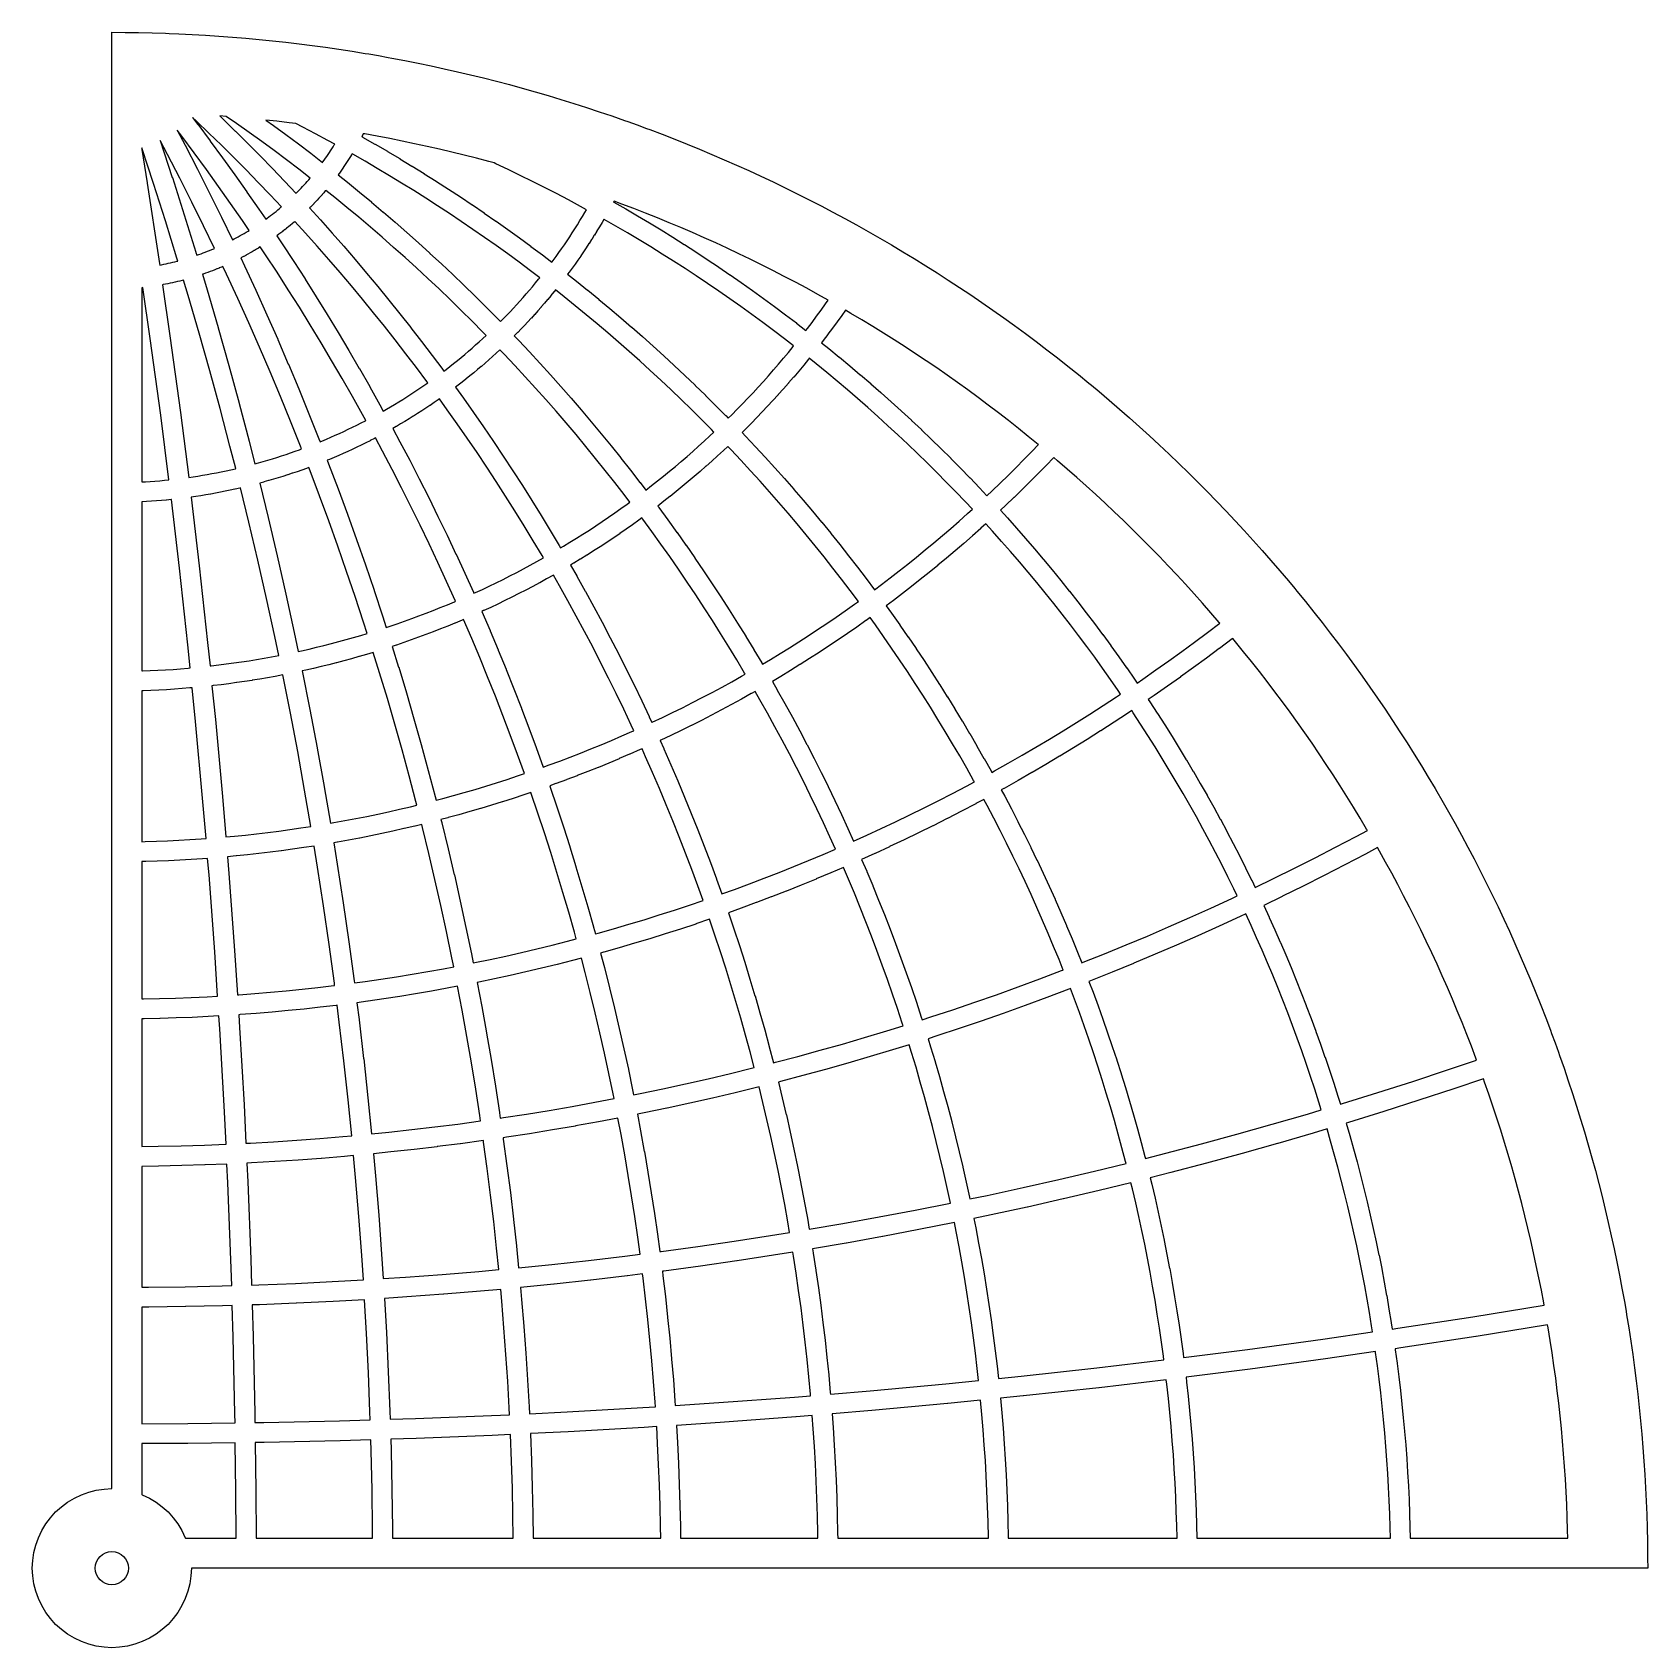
# Model space of a CAD drawing. Header units: millimetres. Extents: x -8 to 148, y -8 to 148.
import ezdxf

# ---------------------------------------------------------------- set-up
doc = ezdxf.new("R2010")
doc.units = ezdxf.units.MM
doc.layers.add('CUT_INNER', color=6, linetype='Continuous')
doc.layers.add('CUT_OUTER', color=1, linetype='Continuous')

msp = doc.modelspace()

# ---------------------------------------------------------------- linework, layer by layer
at = {"layer": 'CUT_INNER'}
for points in [[(9.1377, 135.0459), (7.9521, 136.6628), (6.7525, 138.2693), (6.3139, 138.8462), (7.0739, 137.4016), (7.0777, 137.3942), (8.2629, 135.0931), (8.2667, 135.0857), (9.4317, 132.7744), (9.4354, 132.7669), (10.5802, 130.4455), (10.5838, 130.4379), (11.6396, 128.2491), (11.8257, 128.347), (12.0193, 128.451), (12.212, 128.5567), (12.4038, 128.6641), (12.5946, 128.7732), (12.7845, 128.8839), (12.9734, 128.9963), (13.1614, 129.1104), (13.2632, 129.1734), (12.6091, 130.134), (11.4663, 131.7814), (10.3091, 133.4187)], [(11.7728, 136.2113), (10.579, 137.3948), (9.3749, 138.5678), (8.1606, 139.7302), (7.785, 140.0836), (8.2834, 139.4281), (8.2884, 139.4214), (9.4931, 137.8082), (9.498, 137.8015), (10.6885, 136.1779), (10.6935, 136.1711), (11.8698, 134.5371), (11.8746, 134.5303), (13.0366, 132.8861), (13.0414, 132.8792), (14.189, 131.225), (14.1938, 131.2181), (14.8558, 130.2458), (14.9832, 130.3392), (15.1593, 130.4707), (15.3343, 130.6038), (15.5081, 130.7383), (15.6807, 130.8744), (15.8521, 131.012), (16.0224, 131.1511), (16.1914, 131.2917), (16.3591, 131.4337), (16.3751, 131.4474), (15.2918, 132.599), (14.1293, 133.8134), (12.9563, 135.0175)], [(14.4683, 137.7611), (13.2623, 138.6293), (12.0487, 139.4869), (11.0413, 140.1858), (11.0329, 140.1865), (10.4123, 140.2326), (10.7056, 139.9518), (10.7116, 139.946), (11.9218, 138.7672), (11.9277, 138.7613), (13.1275, 137.5719), (13.1334, 137.566), (14.3228, 136.3662), (14.3287, 136.3602), (15.5075, 135.1501), (15.5134, 135.1441), (16.6816, 133.9237), (16.6874, 133.9176), (17.7854, 132.7504), (17.8115, 132.7763), (17.9663, 132.9324), (18.1197, 133.0898), (18.2717, 133.2486), (18.4223, 133.4087), (18.5715, 133.5701), (18.7193, 133.7328), (18.8657, 133.8968), (19.0106, 134.0621), (19.1541, 134.2286), (19.1555, 134.2303), (18.0401, 135.0939), (16.8573, 135.9933), (15.6666, 136.8824)], [(17.7552, 139.4932), (17.1373, 139.5718), (15.9186, 139.716), (14.8811, 139.8297), (15.5934, 139.3169), (15.6002, 139.3119), (16.8053, 138.4283), (16.812, 138.4233), (18.0094, 137.5292), (18.0161, 137.5242), (19.2056, 136.6196), (19.2123, 136.6145), (20.3456, 135.737), (20.3786, 135.7819), (20.507, 135.9603), (20.6339, 136.1398), (20.7591, 136.3204), (20.8829, 136.5021), (21.005, 136.6849), (21.1255, 136.8687), (21.2444, 137.0536), (21.3617, 137.2395), (21.4774, 137.4264), (21.5179, 137.4932), (20.8692, 137.8491), (19.6634, 138.497), (18.452, 139.1344)], [(8.1198, 127.0571), (8.1223, 127.0491), (8.2055, 126.7725), (8.4084, 126.8433), (8.6152, 126.9176), (8.8215, 126.9937), (9.027, 127.0715), (9.2319, 127.1512), (9.4361, 127.2327), (9.6395, 127.3159), (9.8422, 127.4009), (9.9042, 127.4275), (8.8563, 129.6), (7.7153, 131.9139), (6.554, 134.2177), (5.3727, 136.5114), (4.6601, 137.8658), (5.8391, 134.2905), (5.8417, 134.2825), (6.9953, 130.6788), (6.9978, 130.6708)], [(41.7803, 133.3193), (40.6143, 133.907), (39.4432, 134.4845), (38.2671, 135.0518), (37.0861, 135.6088), (36.9201, 135.6853), (36.3951, 135.8285), (35.2084, 136.1409), (34.0191, 136.443), (32.8271, 136.7346), (31.6326, 137.0159), (30.4357, 137.2867), (29.2365, 137.5471), (28.0351, 137.797), (26.8316, 138.0364), (25.626, 138.2653), (24.4184, 138.4836), (24.2697, 138.5092), (24.2629, 138.4954), (24.2592, 138.4879), (24.1564, 138.2841), (24.1526, 138.2767), (24.1318, 138.2362), (24.2054, 138.195), (24.2127, 138.1909), (25.4084, 137.5075), (25.4156, 137.5033), (26.6053, 136.8095), (26.6125, 136.8052), (27.7961, 136.1011), (27.8033, 136.0968), (28.9807, 135.3823), (28.9878, 135.3779), (30.1589, 134.6532), (30.1661, 134.6488), (31.3308, 133.9139), (31.3379, 133.9094), (32.4962, 133.1643), (32.5032, 133.1598), (33.6549, 132.4047), (33.6619, 132.4), (34.807, 131.6349), (34.814, 131.6302), (35.9524, 130.8551), (35.9593, 130.8504), (37.0908, 130.0654), (37.0977, 130.0606), (38.2224, 129.2657), (38.2292, 129.2608), (39.3469, 128.4562), (39.3537, 128.4513), (40.4644, 127.6369), (40.4711, 127.6319), (41.5746, 126.8079), (41.5813, 126.8029), (42.4906, 126.1114), (42.6179, 126.282), (42.8915, 126.6551), (43.1618, 127.0306), (43.4288, 127.4084), (43.6925, 127.7885), (43.9529, 128.171), (44.2099, 128.5556), (44.4636, 128.9426), (44.7139, 129.3317), (44.9608, 129.723), (45.2042, 130.1164), (45.4442, 130.5119), (45.6808, 130.9095), (45.8345, 131.1731), (45.2469, 131.4954), (44.0967, 132.1135), (42.9411, 132.7214)], [(2.88, 137.1332), (2.88, 136.993), (3.4076, 133.7534), (3.4089, 133.7451), (4.5427, 126.3791), (4.5439, 126.3708), (4.6228, 125.8264), (4.8063, 125.8613), (5.0219, 125.9042), (5.2371, 125.9489), (5.452, 125.9956), (5.6664, 126.0441), (5.8803, 126.0945), (6.0938, 126.1467), (6.3069, 126.2008), (6.3677, 126.2168), (6.285, 126.4917), (5.1654, 130.0974), (4.0144, 133.6932)], [(37.1109, 127.7002), (35.993, 128.4902), (34.8683, 129.2704), (33.7368, 130.0408), (32.5987, 130.8013), (31.454, 131.5518), (30.3027, 132.2923), (29.1451, 133.0228), (27.9811, 133.7431), (26.8108, 134.4532), (25.6344, 135.153), (24.452, 135.8426), (23.2636, 136.5219), (23.197, 136.5592), (23.1167, 136.4268), (23.1123, 136.4196), (22.9922, 136.2256), (22.9878, 136.2185), (22.866, 136.0255), (22.8615, 136.0184), (22.738, 135.8265), (22.7335, 135.8195), (22.6084, 135.6286), (22.6037, 135.6217), (22.477, 135.4319), (22.4723, 135.425), (22.3438, 135.2364), (22.3391, 135.2294), (22.209, 135.042), (22.2042, 135.0351), (22.0725, 134.8487), (22.0677, 134.8419), (21.9343, 134.6567), (21.9294, 134.6499), (21.8529, 134.5456), (22.746, 133.8288), (22.7525, 133.8235), (23.9097, 132.878), (23.9162, 132.8727), (25.0651, 131.9171), (25.0715, 131.9118), (26.2121, 130.9462), (26.2184, 130.9408), (27.3505, 129.9653), (27.3568, 129.9598), (28.4804, 128.9745), (28.4866, 128.969), (29.6015, 127.9739), (29.6078, 127.9683), (30.7139, 126.9635), (30.7201, 126.9579), (31.8174, 125.9435), (31.8236, 125.9378), (32.912, 124.9139), (32.9181, 124.9081), (33.9976, 123.8747), (34.0036, 123.8689), (35.074, 122.8261), (35.08, 122.8203), (36.1413, 121.7682), (36.1472, 121.7623), (37.1992, 120.701), (37.2051, 120.695), (37.5254, 120.3662), (37.8142, 120.6576), (38.1371, 120.989), (38.457, 121.3232), (38.774, 121.6602), (39.0881, 121.9999), (39.3991, 122.3424), (39.7072, 122.6876), (40.0123, 123.0354), (40.3143, 123.3859), (40.6132, 123.739), (40.909, 124.0947), (41.2018, 124.453), (41.3146, 124.5936), (40.4224, 125.272), (39.3257, 126.091), (38.2218, 126.9004)], [(32.6668, 122.4907), (31.5934, 123.5183), (30.5111, 124.5364), (29.4199, 125.5451), (28.3199, 126.5442), (27.2113, 127.5337), (26.0941, 128.5135), (24.9683, 129.4835), (23.8342, 130.4436), (22.6917, 131.3938), (21.5409, 132.334), (20.6626, 133.039), (20.6168, 132.9849), (20.6113, 132.9785), (20.4624, 132.8056), (20.4569, 132.7993), (20.3064, 132.6277), (20.3009, 132.6215), (20.1489, 132.4512), (20.1433, 132.445), (19.9899, 132.2761), (19.9842, 132.2699), (19.8293, 132.1023), (19.8236, 132.0962), (19.6673, 131.93), (19.6615, 131.9239), (19.5037, 131.7591), (19.4979, 131.7531), (19.3386, 131.5896), (19.3328, 131.5836), (19.1721, 131.4216), (19.1662, 131.4156), (19.0893, 131.3394), (20.139, 130.1837), (20.1446, 130.1775), (21.2695, 128.9171), (21.2751, 128.9108), (22.389, 127.6407), (22.3944, 127.6344), (23.4972, 126.3545), (23.5027, 126.3482), (24.5942, 125.0588), (24.5996, 125.0523), (25.6799, 123.7535), (25.6852, 123.747), (26.7541, 122.4387), (26.7594, 122.4322), (27.8168, 121.1147), (27.822, 121.1081), (28.8679, 119.7814), (28.8731, 119.7748), (29.9074, 118.439), (29.9125, 118.4324), (30.9351, 117.0876), (30.9401, 117.0809), (31.9509, 115.7273), (31.9559, 115.7205), (32.053, 115.5881), (32.2746, 115.7565), (32.6404, 116.0398), (33.0037, 116.3262), (33.3645, 116.6158), (33.7228, 116.9085), (34.0785, 117.2044), (34.4316, 117.5033), (34.7821, 117.8053), (35.13, 118.1103), (35.4751, 118.4184), (35.8176, 118.7295), (36.1448, 119.0319), (35.8327, 119.3523), (34.7866, 120.4076), (33.7312, 121.4538)], [(48.4727, 131.9025), (48.48, 131.8984), (49.621, 131.2463), (49.6282, 131.2421), (50.7634, 130.5801), (50.7706, 130.5758), (51.9, 129.9039), (51.9072, 129.8996), (53.0306, 129.2179), (53.0378, 129.2135), (54.1552, 128.522), (54.1623, 128.5176), (55.2737, 127.8163), (55.2808, 127.8118), (56.386, 127.1009), (56.393, 127.0964), (57.492, 126.3758), (57.499, 126.3712), (58.5917, 125.6411), (58.5986, 125.6364), (59.6849, 124.8968), (59.6918, 124.8921), (60.7715, 124.1431), (60.7784, 124.1383), (61.8515, 123.3798), (61.8583, 123.3749), (62.9249, 122.6072), (62.9316, 122.6022), (63.9914, 121.8252), (63.9981, 121.8202), (65.0511, 121.0339), (65.0578, 121.0289), (66.1038, 120.2335), (66.1105, 120.2284), (67.0244, 119.5207), (67.1661, 119.7037), (67.6133, 120.2918), (68.0554, 120.8838), (68.4922, 121.4796), (68.9239, 122.0792), (69.1719, 122.4301), (68.1739, 122.989), (67.0981, 123.5792), (66.0171, 124.1601), (64.9311, 124.7314), (63.8401, 125.2933), (62.7443, 125.8456), (61.6437, 126.3884), (60.5385, 126.9215), (59.4286, 127.445), (58.3142, 127.9587), (57.1953, 128.4627), (56.0721, 128.957), (54.9446, 129.4414), (53.8129, 129.9159), (52.6772, 130.3806), (51.5374, 130.8353), (50.3937, 131.2801), (49.2462, 131.7148), (48.489, 131.9941), (48.4474, 131.9167)], [(27.3575, 118.596), (26.3168, 119.9162), (25.2646, 121.2272), (24.201, 122.529), (23.1261, 123.8214), (22.04, 125.1044), (20.9427, 126.3779), (19.8343, 127.6418), (18.7149, 128.8959), (17.6789, 130.0364), (17.6093, 129.9764), (17.6029, 129.971), (17.4287, 129.8235), (17.4223, 129.8182), (17.2469, 129.6722), (17.2404, 129.6669), (17.0637, 129.5225), (17.0572, 129.5173), (16.8792, 129.3744), (16.8726, 129.3692), (16.6934, 129.2279), (16.6868, 129.2228), (16.5064, 129.0831), (16.4998, 129.078), (16.3181, 128.9399), (16.3114, 128.9348), (16.1286, 128.7983), (16.1219, 128.7933), (15.9378, 128.6584), (15.931, 128.6534), (15.9294, 128.6522), (16.4502, 127.8729), (16.4548, 127.8659), (17.5587, 126.1821), (17.5632, 126.1751), (18.6524, 124.4818), (18.6569, 124.4747), (19.7313, 122.772), (19.7357, 122.7649), (20.7952, 121.0528), (20.7995, 121.0457), (21.844, 119.3244), (21.8483, 119.3173), (22.8777, 117.587), (22.882, 117.5797), (23.8963, 115.8405), (23.9005, 115.8333), (24.8995, 114.0853), (24.9036, 114.078), (25.8874, 112.3214), (25.8915, 112.314), (26.2101, 111.7332), (26.5084, 111.9037), (26.908, 112.1368), (27.3057, 112.3733), (27.7012, 112.6133), (28.0946, 112.8568), (28.4859, 113.1037), (28.875, 113.354), (29.2619, 113.6076), (29.6466, 113.8647), (30.029, 114.125), (30.4092, 114.3888), (30.503, 114.455), (30.41, 114.5818), (29.4042, 115.9288), (28.3867, 117.2669)], [(60.74, 121.8143), (59.6737, 122.5679), (58.6008, 123.3122), (57.5215, 124.047), (56.4358, 124.7725), (55.3438, 125.4884), (54.2456, 126.1948), (53.1413, 126.8915), (52.031, 127.5786), (50.9147, 128.256), (49.7925, 128.9236), (48.6646, 129.5814), (47.5309, 130.2294), (47.5127, 130.2396), (47.3373, 129.9387), (47.333, 129.9314), (47.0922, 129.5266), (47.0879, 129.5194), (46.8435, 129.1167), (46.8391, 129.1096), (46.5912, 128.7091), (46.5868, 128.702), (46.3355, 128.3036), (46.331, 128.2965), (46.0761, 127.9004), (46.0716, 127.8933), (45.8133, 127.4994), (45.8087, 127.4924), (45.547, 127.1008), (45.5423, 127.0938), (45.2772, 126.7045), (45.2725, 126.6976), (45.004, 126.3106), (44.9992, 126.3037), (44.7273, 125.919), (44.7224, 125.9122), (44.4472, 125.5299), (44.4423, 125.5231), (44.1638, 125.1433), (44.1588, 125.1365), (44.0086, 124.9354), (44.8613, 124.2632), (44.8678, 124.258), (45.9419, 123.396), (45.9484, 123.3907), (47.0149, 122.5193), (47.0214, 122.514), (48.0803, 121.6334), (48.0867, 121.628), (49.1378, 120.7381), (49.1442, 120.7327), (50.1875, 119.8337), (50.1938, 119.8282), (51.2293, 118.9201), (51.2355, 118.9146), (52.263, 117.9975), (52.2692, 117.9919), (53.2887, 117.0659), (53.2949, 117.0603), (54.3062, 116.1254), (54.3123, 116.1197), (55.3154, 115.1761), (55.3215, 115.1703), (56.3164, 114.2179), (56.3224, 114.2121), (57.3089, 113.2511), (57.3149, 113.2452), (58.2929, 112.2756), (58.2989, 112.2697), (59.2684, 111.2916), (59.2743, 111.2857), (59.5186, 111.0349), (59.8644, 111.3777), (60.3845, 111.9024), (60.9001, 112.4316), (61.4109, 112.9653), (61.9172, 113.5034), (62.4187, 114.0459), (62.9154, 114.5928), (63.4074, 115.144), (63.8945, 115.6995), (64.3768, 116.2591), (64.8541, 116.823), (65.3265, 117.391), (65.794, 117.9632), (65.8346, 118.0137), (64.9383, 118.7077), (63.8989, 119.498), (62.8527, 120.2793), (61.7997, 121.0514)], [(21.2255, 116.6089), (20.2004, 118.332), (19.1603, 120.046), (18.1052, 121.751), (17.0354, 123.4466), (15.9507, 125.1329), (14.8514, 126.8096), (14.3368, 127.5798), (14.1681, 127.4755), (14.161, 127.4711), (13.9659, 127.3527), (13.9587, 127.3484), (13.7626, 127.2317), (13.7554, 127.2275), (13.5583, 127.1125), (13.551, 127.1083), (13.3529, 126.9951), (13.3456, 126.991), (13.1465, 126.8795), (13.1392, 126.8754), (12.9391, 126.7657), (12.9318, 126.7617), (12.7307, 126.6537), (12.7233, 126.6497), (12.5214, 126.5435), (12.514, 126.5396), (12.4604, 126.512), (12.816, 125.7581), (12.8196, 125.7505), (13.9032, 123.3999), (13.9067, 123.3923), (14.9697, 121.0324), (14.9731, 121.0247), (16.0156, 118.6556), (16.0189, 118.6479), (17.0406, 116.2698), (17.0439, 116.2621), (18.0448, 113.8751), (18.0481, 113.8674), (19.0281, 111.4718), (19.0313, 111.4641), (19.9904, 109.06), (19.9934, 109.0522), (20.1063, 108.7619), (20.2886, 108.8364), (20.7153, 109.0154), (21.1404, 109.198), (21.5639, 109.3843), (21.9857, 109.5744), (22.4059, 109.768), (22.8243, 109.9654), (23.241, 110.1664), (23.656, 110.371), (24.0691, 110.5793), (24.4804, 110.7911), (24.5243, 110.8142), (24.2102, 111.3869), (23.2305, 113.1362), (22.2356, 114.8769)], [(10.2763, 119.777), (11.3034, 116.1352), (11.3056, 116.1271), (12.3009, 112.4765), (12.3031, 112.4684), (13.2665, 108.8092), (13.2686, 108.8011), (13.819, 106.6338), (14.1681, 106.729), (14.6134, 106.8546), (15.0576, 106.984), (15.5006, 107.1174), (15.9425, 107.2546), (16.3831, 107.3956), (16.8225, 107.5405), (17.2606, 107.6892), (17.6974, 107.8418), (18.1328, 107.9981), (18.3169, 108.066), (18.2055, 108.3524), (17.2495, 110.7487), (16.2726, 113.1365), (15.2749, 115.5157), (14.2565, 117.8862), (13.2174, 120.2476), (12.1578, 122.5999), (11.0777, 124.9429), (10.7251, 125.6905), (10.5963, 125.6352), (10.5886, 125.6319), (10.3781, 125.5437), (10.3704, 125.5405), (10.1592, 125.454), (10.1514, 125.4509), (9.9395, 125.3663), (9.9317, 125.3633), (9.719, 125.2806), (9.7112, 125.2776), (9.4978, 125.1967), (9.4899, 125.1938), (9.2759, 125.1148), (9.268, 125.1119), (9.0532, 125.0348), (9.0453, 125.032), (8.8299, 124.9568), (8.822, 124.9541), (8.7592, 124.9328), (9.2128, 123.4258), (9.2152, 123.4177), (10.274, 119.785)], [(2.88, 123.632), (2.88, 104.8794), (3.2366, 104.8997), (3.6983, 104.9299), (4.1596, 104.9642), (4.6207, 105.0025), (5.0814, 105.0449), (5.5127, 105.0883), (4.7165, 111.3474), (3.7126, 118.7238), (2.999, 123.6451)], [(8.4295, 119.2518), (7.373, 122.8765), (6.9214, 124.3772), (6.7917, 124.343), (6.7836, 124.3409), (6.5624, 124.2848), (6.5543, 124.2827), (6.3326, 124.2285), (6.3245, 124.2265), (6.1023, 124.1742), (6.0942, 124.1724), (5.8716, 124.122), (5.8634, 124.1202), (5.6404, 124.0718), (5.6322, 124.07), (5.4088, 124.0235), (5.4006, 124.0219), (5.1768, 123.9774), (5.1686, 123.9758), (4.9444, 123.9332), (4.9362, 123.9317), (4.8985, 123.9249), (5.6133, 118.9952), (5.6145, 118.9869), (6.6195, 111.6022), (6.6206, 111.5939), (7.4184, 105.3225), (7.8364, 105.3831), (8.2937, 105.4535), (8.7503, 105.5279), (9.2063, 105.6062), (9.6615, 105.6886), (10.1161, 105.7749), (10.5698, 105.8651), (11.0228, 105.9593), (11.4749, 106.0575), (11.9262, 106.1596), (11.9567, 106.1668), (11.4087, 108.3245), (10.4474, 111.9755), (9.4544, 115.6181)], [(53.9968, 113.7804), (52.9998, 114.7184), (51.9946, 115.6475), (50.9814, 116.5679), (49.9602, 117.4794), (48.931, 118.3819), (47.894, 119.2754), (46.8493, 120.1599), (45.7969, 121.0351), (44.7369, 121.9012), (43.6693, 122.758), (42.8327, 123.4176), (42.6965, 123.248), (42.6913, 123.2415), (42.3932, 122.8767), (42.3879, 122.8702), (42.0867, 122.5081), (42.0813, 122.5017), (41.777, 122.1422), (41.7715, 122.1358), (41.4641, 121.779), (41.4586, 121.7726), (41.148, 121.4185), (41.1424, 121.4122), (40.8288, 121.0608), (40.8232, 121.0546), (40.5065, 120.7059), (40.5008, 120.6997), (40.1811, 120.3538), (40.1754, 120.3477), (39.8526, 120.0046), (39.8468, 119.9985), (39.5211, 119.6583), (39.5153, 119.6523), (39.1866, 119.3149), (39.1807, 119.3089), (38.86, 118.9853), (39.287, 118.5391), (39.2928, 118.5331), (40.3167, 117.4446), (40.3224, 117.4385), (41.3368, 116.3411), (41.3425, 116.335), (42.3472, 115.2288), (42.3528, 115.2226), (43.3479, 114.1077), (43.3535, 114.1014), (44.3388, 112.9779), (44.3443, 112.9716), (45.3197, 111.8395), (45.3252, 111.8331), (46.2907, 110.6926), (46.2961, 110.6862), (47.2516, 109.5372), (47.257, 109.5308), (48.2025, 108.3735), (48.2077, 108.367), (49.1431, 107.2016), (49.1483, 107.195), (50.0735, 106.0215), (50.0786, 106.0149), (50.9935, 104.8333), (50.9986, 104.8267), (51.5579, 104.0911), (52.1225, 104.5283), (52.7027, 104.9857), (53.2789, 105.4481), (53.851, 105.9156), (54.4191, 106.388), (54.9829, 106.8653), (55.5426, 107.3476), (56.0981, 107.8347), (56.6493, 108.3267), (57.1962, 108.8234), (57.7387, 109.3249), (58.138, 109.7006), (57.9019, 109.9429), (56.9383, 110.915), (55.9661, 111.8787), (54.9856, 112.8339)], [(70.4845, 120.9608), (70.048, 120.3544), (70.0431, 120.3476), (69.6013, 119.7451), (69.5963, 119.7383), (69.1492, 119.1397), (69.1442, 119.133), (68.6919, 118.5382), (68.6868, 118.5316), (68.5308, 118.3301), (69.2195, 117.7774), (69.2261, 117.7721), (70.2437, 116.9406), (70.2502, 116.9353), (71.2605, 116.095), (71.2669, 116.0896), (72.2699, 115.2405), (72.2763, 115.2351), (73.2718, 114.3773), (73.2781, 114.3718), (74.2662, 113.5053), (74.2724, 113.4998), (75.2528, 112.6247), (75.2591, 112.6191), (76.2318, 111.7356), (76.238, 111.7299), (77.203, 110.8379), (77.2091, 110.8322), (78.1663, 109.9317), (78.1723, 109.926), (79.1216, 109.0172), (79.1276, 109.0114), (80.0689, 108.0944), (80.0749, 108.0886), (81.0082, 107.1634), (81.0141, 107.1575), (81.9393, 106.2242), (81.9452, 106.2182), (82.8621, 105.2769), (82.868, 105.2709), (83.7767, 104.3216), (83.7825, 104.3156), (84.4982, 103.5546), (84.997, 104.0238), (85.7754, 104.7689), (86.5472, 105.5208), (87.3125, 106.2794), (88.0711, 107.0447), (88.823, 107.8166), (89.4662, 108.4885), (89.4453, 108.5058), (88.495, 109.2822), (87.538, 110.0503), (86.5743, 110.8101), (85.604, 111.5613), (84.6272, 112.3041), (83.644, 113.0383), (82.6543, 113.7639), (81.6584, 114.4809), (80.6563, 115.1891), (79.648, 115.8886), (78.6337, 116.5792), (77.6134, 117.261), (76.5871, 117.9338), (75.5551, 118.5977), (74.5172, 119.2525), (73.4737, 119.8982), (72.4246, 120.5348), (71.37, 121.1623), (70.8438, 121.4691), (70.4894, 120.9676)], [(45.7728, 108.3127), (44.8226, 109.4552), (43.8625, 110.5894), (42.8925, 111.7151), (41.9127, 112.8323), (40.9232, 113.941), (39.9241, 115.0409), (38.9154, 116.1321), (37.8972, 117.2144), (37.4793, 117.6511), (37.4699, 117.6422), (37.4637, 117.6365), (37.1178, 117.3168), (37.1117, 117.3111), (36.763, 116.9944), (36.7568, 116.9888), (36.4053, 116.6751), (36.3991, 116.6696), (36.0449, 116.359), (36.0386, 116.3535), (35.6818, 116.046), (35.6754, 116.0406), (35.3159, 115.7362), (35.3095, 115.7309), (34.9473, 115.4297), (34.9409, 115.4243), (34.5761, 115.1263), (34.5696, 115.121), (34.2022, 114.8262), (34.1957, 114.821), (33.8258, 114.5294), (33.8192, 114.5242), (33.4467, 114.2358), (33.4401, 114.2307), (33.1858, 114.0374), (33.9468, 112.9803), (33.9517, 112.9734), (34.9267, 111.5938), (34.9315, 111.5869), (35.8945, 110.1989), (35.8992, 110.192), (36.85, 108.7955), (36.8547, 108.7886), (37.7933, 107.3839), (37.7979, 107.3769), (38.7242, 105.9641), (38.7288, 105.957), (39.6427, 104.5362), (39.6472, 104.5291), (40.5487, 103.1003), (40.5531, 103.0932), (41.4421, 101.6567), (41.4465, 101.6495), (42.3229, 100.2052), (42.3272, 100.198), (43.191, 98.7462), (43.1952, 98.7389), (43.3288, 98.5099), (43.6037, 98.6734), (44.2353, 99.0567), (44.8635, 99.4455), (45.4883, 99.8397), (46.1097, 100.2394), (46.7276, 100.6445), (47.3419, 101.0549), (47.9525, 101.4707), (48.5596, 101.8918), (49.1629, 102.3182), (49.7625, 102.7499), (50.0214, 102.9397), (49.4728, 103.6612), (48.5631, 104.8361), (47.6431, 106.0031), (46.713, 107.162)], [(78.7262, 106.7221), (77.7909, 107.6332), (76.8477, 108.5361), (75.8966, 109.4308), (74.9378, 110.3172), (73.9712, 111.1951), (72.9971, 112.0646), (72.0153, 112.9255), (71.0262, 113.7778), (70.0296, 114.6215), (69.0257, 115.4565), (68.0145, 116.2826), (67.341, 116.8232), (67.2887, 116.7581), (67.2835, 116.7516), (66.8107, 116.173), (66.8054, 116.1665), (66.3276, 115.5921), (66.3222, 115.5857), (65.8395, 115.0154), (65.834, 115.009), (65.3463, 114.443), (65.3408, 114.4367), (64.8481, 113.8749), (64.8426, 113.8686), (64.3451, 113.3112), (64.3394, 113.305), (63.8371, 112.7519), (63.8314, 112.7457), (63.3242, 112.197), (63.3185, 112.1909), (62.8065, 111.6467), (62.8008, 111.6406), (62.2841, 111.1009), (62.2783, 111.0948), (61.7569, 110.5596), (61.751, 110.5537), (61.225, 110.023), (61.2191, 110.0171), (60.8529, 109.6541), (61.1935, 109.2983), (61.1993, 109.2922), (62.1429, 108.2891), (62.1486, 108.283), (63.0835, 107.2716), (63.0891, 107.2655), (64.0151, 106.246), (64.0207, 106.2398), (64.9378, 105.2123), (64.9433, 105.2061), (65.8514, 104.1706), (65.8569, 104.1643), (66.7559, 103.121), (66.7613, 103.1146), (67.6512, 102.0635), (67.6566, 102.057), (68.5372, 100.9982), (68.5425, 100.9917), (69.4139, 99.9252), (69.4192, 99.9187), (70.2812, 98.8446), (70.2864, 98.8381), (71.1391, 97.7565), (71.1442, 97.7499), (71.9874, 96.661), (71.9925, 96.6543), (72.8261, 95.5581), (72.8311, 95.5514), (73.636, 94.4735), (74.3112, 94.9776), (75.1689, 95.6298), (76.0209, 96.2895), (76.8672, 96.9566), (77.7075, 97.6311), (78.542, 98.3129), (79.3704, 99.0019), (80.1928, 99.6981), (81.0092, 100.4015), (81.8193, 101.112), (82.6232, 101.8295), (83.088, 102.2517), (82.3868, 102.997), (81.4839, 103.9402), (80.5728, 104.8755), (79.6535, 105.8028)], [(37.1162, 104.9148), (36.1945, 106.3207), (35.2606, 107.7184), (34.3145, 109.1079), (33.3563, 110.4891), (32.3861, 111.8619), (31.6356, 112.9044), (31.5139, 112.8184), (31.507, 112.8136), (31.12, 112.5451), (31.1131, 112.5404), (30.7237, 112.2753), (30.7168, 112.2706), (30.3251, 112.0089), (30.3181, 112.0043), (29.9242, 111.746), (29.9172, 111.7414), (29.521, 111.4866), (29.514, 111.4821), (29.1156, 111.2308), (29.1085, 111.2263), (28.708, 110.9785), (28.7008, 110.9741), (28.2981, 110.7297), (28.2909, 110.7254), (27.8861, 110.4846), (27.8789, 110.4803), (27.472, 110.243), (27.4648, 110.2388), (27.1295, 110.0472), (27.8168, 108.768), (27.8208, 108.7606), (28.7582, 106.9788), (28.7621, 106.9714), (29.6839, 105.1815), (29.6877, 105.174), (30.5939, 103.3761), (30.5977, 103.3686), (31.4882, 101.5629), (31.4918, 101.5554), (32.3665, 99.7419), (32.3701, 99.7344), (33.229, 97.9134), (33.2325, 97.9058), (34.0754, 96.0774), (34.0789, 96.0698), (34.9058, 94.2341), (34.9092, 94.2264), (34.9505, 94.1327), (35.1084, 94.2038), (35.7793, 94.5131), (36.4475, 94.8283), (37.113, 95.1493), (37.7756, 95.476), (38.4353, 95.8086), (39.0921, 96.1468), (39.7459, 96.4908), (40.3968, 96.8405), (41.0445, 97.1959), (41.6686, 97.5454), (41.5388, 97.7681), (40.6793, 99.2128), (39.8072, 100.6499), (38.9226, 102.0794), (38.0256, 103.501)], [(28.8775, 102.5157), (27.9751, 104.3061), (27.0571, 106.0885), (26.1235, 107.8629), (25.4436, 109.1283), (25.3707, 109.09), (25.3633, 109.0861), (24.9445, 108.8704), (24.937, 108.8666), (24.5164, 108.6546), (24.5089, 108.6509), (24.0865, 108.4426), (24.0789, 108.4389), (23.6547, 108.2342), (23.6471, 108.2306), (23.2211, 108.0297), (23.2135, 108.0262), (22.7857, 107.829), (22.7781, 107.8255), (22.3486, 107.632), (22.341, 107.6286), (21.9098, 107.4389), (21.9021, 107.4356), (21.4694, 107.2496), (21.4617, 107.2464), (21.0273, 107.0642), (21.0195, 107.061), (20.8023, 106.9721), (20.9315, 106.6399), (20.9345, 106.6321), (21.8516, 104.2116), (21.8545, 104.2038), (22.7504, 101.7754), (22.7532, 101.7676), (23.6279, 99.3315), (23.6307, 99.3236), (24.484, 96.88), (24.4867, 96.8721), (25.3187, 94.4211), (25.3214, 94.4132), (26.1319, 91.9551), (26.1345, 91.9471), (26.4911, 90.8333), (26.8633, 90.956), (27.5629, 91.1935), (28.2604, 91.4371), (28.9558, 91.6867), (29.6489, 91.9425), (30.3398, 92.2042), (31.0284, 92.472), (31.7146, 92.7457), (32.3984, 93.0255), (33.0797, 93.3112), (33.1929, 93.3598), (33.1535, 93.4493), (32.33, 95.2774), (31.4906, 97.0982), (30.6354, 98.9116), (29.7643, 100.7175)], [(67.9244, 98.7137), (67.0584, 99.7737), (66.1831, 100.8261), (65.2986, 101.8708), (64.4051, 102.9078), (63.5026, 103.937), (62.5911, 104.9582), (61.6707, 105.9714), (60.7416, 106.9766), (59.8037, 107.9736), (59.4723, 108.3197), (59.0512, 107.9236), (59.0451, 107.9179), (58.4964, 107.4107), (58.4902, 107.405), (57.9371, 106.9026), (57.9309, 106.897), (57.3735, 106.3995), (57.3672, 106.394), (56.8054, 105.9013), (56.7991, 105.8958), (56.2331, 105.4081), (56.2267, 105.4026), (55.6564, 104.9199), (55.65, 104.9145), (55.0755, 104.4367), (55.0691, 104.4314), (54.4905, 103.9586), (54.484, 103.9534), (53.9012, 103.4857), (53.8947, 103.4805), (53.3079, 103.0179), (53.3013, 103.0127), (52.7108, 102.5555), (52.8023, 102.4331), (52.8073, 102.4264), (53.6909, 101.2212), (53.6958, 101.2145), (54.5689, 100.0017), (54.5738, 99.9948), (55.4362, 98.7745), (55.441, 98.7676), (56.2928, 97.5398), (56.2976, 97.5329), (57.1386, 96.2977), (57.1433, 96.2907), (57.9735, 95.0482), (57.9781, 95.0412), (58.7975, 93.7915), (58.8021, 93.7845), (59.6105, 92.5276), (59.615, 92.5206), (60.4124, 91.2568), (60.4168, 91.2496), (61.2032, 89.9789), (61.2076, 89.9718), (61.9828, 88.6942), (61.9871, 88.687), (62.7512, 87.4028), (62.7554, 87.3956), (62.8184, 87.2875), (63.5961, 87.7502), (64.5173, 88.3092), (65.4336, 88.8762), (66.3449, 89.4512), (67.2512, 90.0341), (68.1523, 90.625), (69.0483, 91.2236), (69.939, 91.8301), (70.8243, 92.4443), (71.7043, 93.0662), (72.0857, 93.3407), (71.2952, 94.3992), (70.4667, 95.4888), (69.6287, 96.5712), (68.7812, 97.6461)], [(15.9725, 97.7507), (16.8076, 94.0601), (16.8094, 94.0519), (17.6122, 90.3542), (17.614, 90.346), (17.9946, 88.5163), (18.324, 88.5879), (19.0446, 88.7509), (19.7637, 88.9202), (20.4814, 89.0958), (21.1974, 89.2777), (21.9119, 89.4658), (22.6247, 89.6601), (23.3357, 89.8607), (24.045, 90.0674), (24.6609, 90.2528), (24.3072, 91.3578), (23.4993, 93.8079), (22.67, 96.251), (21.8194, 98.6867), (20.9476, 101.1148), (20.0546, 103.5353), (19.1406, 105.9479), (19.0129, 106.2763), (18.7934, 106.1953), (18.7855, 106.1924), (18.3422, 106.0333), (18.3343, 106.0305), (17.8896, 105.8752), (17.8817, 105.8725), (17.4357, 105.721), (17.4277, 105.7184), (16.9804, 105.5709), (16.9724, 105.5683), (16.5238, 105.4247), (16.5158, 105.4222), (16.066, 105.2825), (16.058, 105.28), (15.6069, 105.1443), (15.5989, 105.1419), (15.1467, 105.0101), (15.1386, 105.0078), (14.6853, 104.8799), (14.6772, 104.8777), (14.2886, 104.7717), (15.1014, 101.4501), (15.1033, 101.442), (15.9706, 97.7589)], [(90.2012, 106.4798), (89.4434, 105.7019), (89.4376, 105.696), (88.6731, 104.9248), (88.6671, 104.9188), (87.8959, 104.1543), (87.89, 104.1485), (87.1121, 103.3907), (87.1061, 103.3849), (86.3216, 102.634), (86.3156, 102.6282), (85.8013, 102.1444), (86.4698, 101.4084), (86.4754, 101.4021), (87.3505, 100.4217), (87.356, 100.4154), (88.2225, 99.4274), (88.228, 99.4211), (89.0858, 98.4256), (89.0912, 98.4192), (89.9403, 97.4162), (89.9457, 97.4098), (90.786, 96.3995), (90.7913, 96.393), (91.6228, 95.3753), (91.6281, 95.3688), (92.4506, 94.344), (92.4558, 94.3374), (93.2694, 93.3054), (93.2746, 93.2988), (94.0791, 92.2598), (94.0842, 92.2531), (94.8796, 91.2071), (94.8847, 91.2004), (95.6709, 90.1474), (95.6759, 90.1407), (96.453, 89.0809), (96.4579, 89.0741), (97.2257, 88.0076), (97.2305, 88.0008), (97.989, 86.9277), (97.9938, 86.9208), (98.7428, 85.841), (98.7476, 85.8341), (98.9973, 85.4674), (99.5612, 85.8514), (100.8216, 86.7257), (102.0743, 87.611), (103.3192, 88.5072), (104.5562, 89.4143), (105.7853, 90.3321), (106.9922, 91.2498), (106.9283, 91.3254), (106.1272, 92.255), (105.3181, 93.1776), (104.501, 94.0931), (103.6759, 95.0015), (102.8429, 95.9026), (102.0021, 96.7964), (101.1535, 97.6828), (100.2973, 98.5618), (99.4333, 99.4333), (98.5618, 100.2973), (97.6828, 101.1535), (96.7964, 102.0021), (95.9026, 102.8429), (95.0015, 103.6759), (94.0931, 104.501), (93.1776, 105.3181), (92.255, 106.1272), (91.3254, 106.9283), (90.9416, 107.2532), (90.207, 106.4858)], [(3.6929, 86.6616), (4.4308, 86.6971), (5.1684, 86.739), (5.9057, 86.7873), (6.6424, 86.842), (7.3787, 86.9032), (7.5678, 86.9206), (7.3414, 89.1696), (6.5309, 96.5698), (5.7483, 103.1824), (5.7466, 103.1822), (5.7383, 103.1813), (5.2696, 103.1341), (5.2613, 103.1333), (4.7922, 103.0902), (4.7839, 103.0895), (4.3145, 103.0505), (4.3061, 103.0498), (3.8364, 103.0149), (3.828, 103.0143), (3.358, 102.9835), (3.3496, 102.983), (2.88, 102.9563), (2.88, 86.6303), (2.9546, 86.6326)], [(12.4262, 104.3048), (12.3622, 104.2898), (12.354, 104.2879), (11.8946, 104.1839), (11.8864, 104.1821), (11.4261, 104.0822), (11.4179, 104.0804), (10.9567, 103.9845), (10.9485, 103.9828), (10.4865, 103.8909), (10.4783, 103.8893), (10.0156, 103.8015), (10.0073, 103.7999), (9.5438, 103.7161), (9.5355, 103.7147), (9.0713, 103.6349), (9.0631, 103.6335), (8.5981, 103.5578), (8.5899, 103.5565), (8.1243, 103.4848), (8.116, 103.4836), (7.654, 103.4166), (8.4381, 96.7913), (8.4391, 96.783), (9.2504, 89.3745), (9.2513, 89.3662), (9.4781, 87.1137), (9.5839, 87.1253), (10.3176, 87.2121), (11.0505, 87.3053), (11.7825, 87.405), (12.5137, 87.511), (13.2439, 87.6234), (13.9731, 87.7421), (14.7012, 87.8672), (15.4282, 87.9987), (16.114, 88.1289), (15.7351, 89.951), (14.934, 93.6405), (14.1007, 97.3229), (13.2354, 100.9978)], [(57.9934, 91.4925), (57.1895, 92.7423), (56.3748, 93.985), (55.5492, 95.2205), (54.7129, 96.4488), (53.8659, 97.6698), (53.0082, 98.8833), (52.1401, 100.0893), (51.2614, 101.2877), (51.1743, 101.4042), (50.8944, 101.199), (50.8877, 101.1941), (50.2813, 100.7576), (50.2745, 100.7527), (49.6643, 100.3215), (49.6574, 100.3167), (49.0435, 99.8908), (49.0366, 99.886), (48.419, 99.4655), (48.412, 99.4608), (47.7908, 99.0457), (47.7838, 99.0411), (47.1589, 98.6314), (47.1519, 98.6268), (46.5235, 98.2226), (46.5164, 98.2181), (45.8845, 97.8194), (45.8774, 97.815), (45.242, 97.4218), (45.2349, 97.4174), (44.5961, 97.0298), (44.5889, 97.0255), (44.2924, 96.8491), (44.8888, 95.8056), (44.8929, 95.7983), (45.7184, 94.3243), (45.7225, 94.317), (46.5351, 92.8358), (46.5391, 92.8285), (47.3387, 91.3403), (47.3426, 91.3329), (48.1292, 89.8378), (48.1331, 89.8304), (48.9066, 88.3284), (48.9104, 88.321), (49.6708, 86.8124), (49.6746, 86.8049), (50.4218, 85.2897), (50.4254, 85.2822), (51.1594, 83.7605), (51.163, 83.753), (51.8836, 82.225), (51.8872, 82.2174), (52.1427, 81.6632), (52.1843, 81.6824), (53.1588, 82.1421), (54.1294, 82.6102), (55.0958, 83.0868), (56.0581, 83.5718), (57.016, 84.0652), (57.9696, 84.5669), (58.9188, 85.0769), (59.8635, 85.5952), (60.8037, 86.1217), (61.1577, 86.324), (61.099, 86.4247), (60.3392, 87.7018), (59.5683, 88.9721), (58.7863, 90.2358)], [(94.13, 89.002), (93.3487, 90.0482), (92.5584, 91.0876), (91.759, 92.12), (90.9506, 93.1455), (90.1333, 94.1638), (89.3072, 95.175), (88.4722, 96.1789), (87.6285, 97.1755), (86.7762, 98.1646), (85.9153, 99.1464), (85.0458, 100.1205), (84.391, 100.8414), (83.9111, 100.4055), (83.9048, 100.3999), (83.0947, 99.6768), (83.0884, 99.6712), (82.272, 98.9552), (82.2656, 98.9497), (81.443, 98.2409), (81.4366, 98.2354), (80.6078, 97.5338), (80.6014, 97.5284), (79.7665, 96.834), (79.76, 96.8287), (78.9191, 96.1416), (78.9126, 96.1364), (78.0657, 95.4566), (78.0591, 95.4514), (77.2063, 94.7791), (77.1997, 94.774), (76.3411, 94.1092), (76.3344, 94.1041), (75.47, 93.4468), (75.4633, 93.4417), (74.7682, 92.9226), (75.2841, 92.206), (75.2889, 92.1992), (76.0838, 91.0745), (76.0886, 91.0676), (76.8736, 89.936), (76.8783, 89.9291), (77.6534, 88.7908), (77.6581, 88.7838), (78.4233, 87.6387), (78.4279, 87.6317), (79.183, 86.48), (79.1876, 86.4729), (79.9326, 85.3147), (79.9371, 85.3076), (80.672, 84.1428), (80.6764, 84.1357), (81.4011, 82.9646), (81.4055, 82.9575), (82.12, 81.7801), (82.1243, 81.7729), (82.8285, 80.5893), (82.8327, 80.5821), (83.5265, 79.3924), (83.5307, 79.3851), (84.2141, 78.1895), (84.2182, 78.1822), (84.8912, 76.9805), (84.8952, 76.9732), (84.9689, 76.8389), (85.2184, 76.9758), (86.5568, 77.7253), (87.8885, 78.4865), (89.2136, 79.2592), (90.5319, 80.0435), (91.8433, 80.8393), (93.1476, 81.6465), (94.4449, 82.465), (95.735, 83.2948), (97.0179, 84.1359), (97.405, 84.3945), (97.1629, 84.7501), (96.4186, 85.823), (95.665, 86.8893), (94.9021, 87.949)], [(46.4281, 88.9475), (45.6454, 90.4352), (44.8497, 91.916), (44.0412, 93.3898), (43.2198, 94.8565), (42.6322, 95.8845), (42.6309, 95.8837), (41.979, 95.5186), (41.9717, 95.5146), (41.3166, 95.1552), (41.3092, 95.1512), (40.651, 94.7975), (40.6436, 94.7936), (39.9824, 94.4457), (39.975, 94.4418), (39.3107, 94.0997), (39.3032, 94.0959), (38.636, 93.7596), (38.6285, 93.7559), (37.9584, 93.4254), (37.9509, 93.4217), (37.2779, 93.0971), (37.2703, 93.0935), (36.5945, 92.7748), (36.5869, 92.7713), (35.9084, 92.4584), (35.9008, 92.455), (35.7237, 92.3752), (36.5182, 90.526), (36.5215, 90.5183), (37.3001, 88.6616), (37.3033, 88.6539), (38.0656, 86.7904), (38.0688, 86.7827), (38.8148, 84.9126), (38.8179, 84.9048), (39.5476, 83.0284), (39.5506, 83.0206), (40.2639, 81.1378), (40.2668, 81.13), (40.9637, 79.2411), (40.9666, 79.2332), (41.6432, 77.3486), (42.2321, 77.5601), (43.2431, 77.9331), (44.2507, 78.3148), (45.255, 78.7054), (46.2558, 79.1047), (47.2532, 79.5127), (48.2469, 79.9294), (49.2369, 80.3547), (50.2232, 80.7887), (50.3958, 80.8664), (50.1453, 81.4098), (49.4282, 82.9302), (48.6979, 84.4443), (47.9544, 85.9519), (47.1978, 87.453)], [(35.5278, 87.923), (34.7525, 89.772), (33.9661, 91.6023), (33.8338, 91.5455), (33.8261, 91.5422), (33.137, 91.2532), (33.1293, 91.25), (32.4377, 90.9671), (32.4299, 90.964), (31.736, 90.6871), (31.7282, 90.684), (31.0318, 90.4132), (31.024, 90.4102), (30.3252, 90.1455), (30.3174, 90.1426), (29.6164, 89.884), (29.6085, 89.8811), (28.9053, 89.6286), (28.8974, 89.6258), (28.192, 89.3795), (28.1841, 89.3767), (27.4765, 89.1366), (27.4686, 89.1339), (27.0723, 89.0032), (27.6937, 87.0021), (27.6961, 86.9941), (28.4421, 84.5156), (28.4444, 84.5076), (29.1687, 82.0227), (29.171, 82.0146), (29.8736, 79.5235), (29.8759, 79.5154), (30.5567, 77.0182), (30.5588, 77.0101), (31.2178, 74.5071), (31.2199, 74.499), (31.3086, 74.1497), (31.9586, 74.3209), (32.9982, 74.6043), (34.0353, 74.8968), (35.0698, 75.1983), (36.1016, 75.5089), (37.1307, 75.8284), (38.1569, 76.1569), (39.1803, 76.4944), (39.8306, 76.7151), (39.1609, 78.5804), (38.467, 80.4615), (37.7566, 82.3364), (37.0299, 84.2051), (36.287, 86.0673)], [(80.4764, 80.7876), (79.7663, 81.9578), (79.046, 83.1218), (78.3155, 84.2795), (77.575, 85.4307), (76.8245, 86.5755), (76.064, 87.7136), (75.2936, 88.8451), (74.5134, 89.9698), (73.7234, 91.0876), (73.2178, 91.7899), (72.8227, 91.5055), (72.8158, 91.5006), (71.929, 90.8739), (71.9222, 90.8691), (71.0299, 90.2501), (71.023, 90.2454), (70.1254, 89.6342), (70.1185, 89.6295), (69.2155, 89.0262), (69.2086, 89.0216), (68.3004, 88.4262), (68.2934, 88.4216), (67.3801, 87.8342), (67.373, 87.8297), (66.4546, 87.2502), (66.4475, 87.2458), (65.5241, 86.6743), (65.5169, 86.6699), (64.5886, 86.1066), (64.5814, 86.1023), (63.7816, 85.6265), (64.254, 84.8), (64.2581, 84.7927), (64.9883, 83.4889), (64.9923, 83.4816), (65.7111, 82.1714), (65.7151, 82.1641), (66.4224, 80.8477), (66.4263, 80.8403), (67.1221, 79.5178), (67.126, 79.5104), (67.8102, 78.1818), (67.814, 78.1744), (68.4866, 76.8399), (68.4904, 76.8324), (69.1513, 75.4922), (69.155, 75.4847), (69.8042, 74.1387), (69.8078, 74.1311), (70.4453, 72.7795), (70.4488, 72.7719), (71.0744, 71.4149), (71.0779, 71.4072), (71.6252, 70.1922), (72.8936, 70.7635), (74.2866, 71.4057), (75.674, 72.0601), (77.0556, 72.7265), (78.4313, 73.4049), (79.8011, 74.0953), (81.1648, 74.7977), (82.5223, 75.5119), (83.2828, 75.9205), (83.2139, 76.0461), (82.5451, 77.2404), (81.8658, 78.4288), (81.1763, 79.6112)], [(108.1718, 89.7347), (106.9441, 88.8012), (106.9374, 88.7961), (105.7016, 87.8733), (105.6949, 87.8684), (104.4511, 86.9564), (104.4443, 86.9514), (103.1926, 86.0504), (103.1858, 86.0455), (101.9263, 85.1553), (101.9194, 85.1505), (100.6522, 84.2714), (100.6453, 84.2667), (100.0703, 83.8752), (100.2219, 83.6483), (100.2265, 83.6413), (100.9471, 82.5423), (100.9516, 82.5353), (101.6625, 81.4301), (101.667, 81.423), (102.3683, 80.3116), (102.3727, 80.3045), (103.0642, 79.1871), (103.0686, 79.1799), (103.7503, 78.0565), (103.7546, 78.0493), (104.4265, 76.9199), (104.4308, 76.9127), (105.0928, 75.7775), (105.097, 75.7703), (105.7491, 74.6293), (105.7532, 74.622), (106.3953, 73.4755), (106.3994, 73.4681), (107.0315, 72.316), (107.0355, 72.3087), (107.6575, 71.1511), (107.6614, 71.1437), (108.2733, 69.9807), (108.2771, 69.9733), (108.8788, 68.805), (108.8827, 68.7975), (109.4741, 67.624), (109.4779, 67.6165), (110.0591, 66.4379), (110.0628, 66.4304), (110.3978, 65.7359), (112.1805, 66.5958), (114.1834, 67.5835), (116.1776, 68.5886), (118.1629, 69.6112), (120.1392, 70.651), (121.2375, 71.2411), (121.1623, 71.37), (120.5348, 72.4246), (119.8982, 73.4737), (119.2525, 74.5172), (118.5977, 75.5551), (117.9338, 76.5871), (117.261, 77.6134), (116.5792, 78.6337), (115.8886, 79.648), (115.1891, 80.6563), (114.4809, 81.6584), (113.7639, 82.6543), (113.0383, 83.644), (112.3041, 84.6272), (111.5613, 85.604), (110.8101, 86.5743), (110.0503, 87.538), (109.2822, 88.495), (108.5058, 89.4453), (108.2286, 89.7787), (108.1784, 89.7398)], [(19.8333, 79.1882), (20.5066, 75.4647), (20.5081, 75.4565), (21.1135, 71.9329), (21.4418, 71.9894), (22.5022, 72.1811), (23.5608, 72.3821), (24.6176, 72.5923), (25.6726, 72.8117), (26.7256, 73.0404), (27.7766, 73.2782), (28.8255, 73.5252), (29.4476, 73.6774), (29.36, 74.0223), (28.7032, 76.5173), (28.0246, 79.0064), (27.3243, 81.4894), (26.6023, 83.9663), (25.8588, 86.4368), (25.2422, 88.4226), (24.5944, 88.2277), (24.5863, 88.2253), (23.869, 88.0162), (23.8609, 88.0139), (23.1418, 87.8111), (23.1337, 87.8088), (22.4129, 87.6123), (22.4048, 87.6101), (21.6822, 87.4199), (21.6741, 87.4178), (20.9499, 87.2339), (20.9418, 87.2319), (20.216, 87.0543), (20.2079, 87.0523), (19.4806, 86.8811), (19.4724, 86.8792), (18.7437, 86.7143), (18.7355, 86.7125), (18.3855, 86.6365), (18.3862, 86.6333), (19.1244, 82.9221), (19.126, 82.9139), (19.8318, 79.1964)], [(15.7823, 86.1116), (15.774, 86.1101), (15.0388, 85.9771), (15.0305, 85.9757), (14.2941, 85.8492), (14.2859, 85.8478), (13.5484, 85.7277), (13.5401, 85.7264), (12.8016, 85.6127), (12.7933, 85.6115), (12.0539, 85.5042), (12.0456, 85.5031), (11.3052, 85.4023), (11.2969, 85.4012), (10.5557, 85.3069), (10.5474, 85.3059), (9.8054, 85.2181), (9.7971, 85.2171), (9.6705, 85.2033), (9.998, 81.9509), (9.9988, 81.9426), (10.6807, 74.5211), (10.6814, 74.5127), (11.0061, 70.6057), (11.8349, 70.6819), (12.907, 70.7899), (13.9782, 70.9072), (15.0482, 71.0338), (16.1172, 71.1698), (17.1849, 71.3151), (18.2513, 71.4697), (19.2194, 71.6187), (18.6165, 75.1272), (17.9447, 78.8424), (17.2405, 82.5516), (16.505, 86.2488)], [(4.3093, 70.1887), (5.3861, 70.231), (6.4624, 70.2827), (7.5382, 70.3437), (8.6134, 70.4142), (9.0924, 70.4498), (8.7684, 74.3496), (8.0872, 81.7627), (7.7602, 85.0102), (7.5502, 84.9909), (7.5419, 84.9902), (6.7972, 84.9283), (6.7889, 84.9276), (6.0438, 84.8723), (6.0354, 84.8717), (5.2898, 84.8228), (5.2815, 84.8223), (4.5355, 84.7799), (4.5271, 84.7795), (3.7808, 84.7436), (3.7724, 84.7433), (3.0258, 84.7139), (3.0174, 84.7137), (2.88, 84.7095), (2.88, 70.1481), (3.2323, 70.1557)], [(66.7702, 75.9795), (66.1014, 77.3064), (65.421, 78.6275), (64.7291, 79.9426), (64.0258, 81.2516), (63.311, 82.5544), (62.5849, 83.8509), (62.1208, 84.663), (61.7528, 84.4527), (61.7455, 84.4486), (60.798, 83.918), (60.7907, 83.9139), (59.8387, 83.3916), (59.8313, 83.3876), (58.8747, 82.8736), (58.8673, 82.8697), (57.9063, 82.364), (57.8989, 82.3602), (56.9334, 81.863), (56.926, 81.8591), (55.9563, 81.3704), (55.9488, 81.3666), (54.9748, 80.8863), (54.9673, 80.8827), (53.9892, 80.4109), (53.9817, 80.4073), (52.9995, 79.9441), (52.9919, 79.9405), (52.9399, 79.9165), (53.2918, 79.1352), (53.2952, 79.1276), (53.9756, 77.5812), (53.979, 77.5735), (54.6458, 76.0213), (54.6491, 76.0136), (55.3024, 74.4557), (55.3056, 74.4479), (55.9453, 72.8843), (55.9485, 72.8765), (56.5745, 71.3074), (56.5776, 71.2996), (57.1899, 69.7251), (57.1929, 69.7173), (57.7914, 68.1374), (57.7943, 68.1296), (58.3791, 66.5446), (58.3819, 66.5367), (58.8981, 65.099), (60.1193, 65.5374), (61.5584, 66.0684), (62.9929, 66.6118), (64.4225, 67.1678), (65.8472, 67.7362), (67.267, 68.317), (68.6816, 68.9102), (69.8674, 69.4197), (69.3291, 70.6148), (68.7069, 71.9643), (68.0731, 73.3083), (67.4275, 74.6468)], [(105.9642, 70.246), (105.3461, 71.3962), (104.7181, 72.541), (104.0801, 73.6802), (103.4321, 74.8139), (102.7743, 75.9418), (102.1067, 77.064), (101.4293, 78.1803), (100.7422, 79.2906), (100.0455, 80.3949), (99.3391, 81.4931), (98.6232, 82.5851), (98.478, 82.8023), (98.0811, 82.5371), (98.0741, 82.5325), (96.7843, 81.6868), (96.7772, 81.6823), (95.4801, 80.8479), (95.473, 80.8434), (94.1686, 80.0204), (94.1615, 80.016), (92.85, 79.2044), (92.8429, 79.2), (91.5243, 78.3999), (91.5172, 78.3956), (90.1917, 77.607), (90.1845, 77.6028), (88.8522, 76.8258), (88.8449, 76.8216), (87.5059, 76.0563), (87.4986, 76.0521), (86.1529, 75.2985), (86.1456, 75.2945), (85.8871, 75.1527), (86.2135, 74.5452), (86.2174, 74.5378), (86.8587, 73.319), (86.8626, 73.3116), (87.4931, 72.0872), (87.497, 72.0798), (88.1168, 70.8499), (88.1206, 70.8424), (88.7297, 69.6073), (88.7334, 69.5997), (89.3317, 68.3593), (89.3353, 68.3517), (89.9228, 67.1061), (89.9263, 67.0985), (90.5029, 65.8478), (90.5064, 65.8402), (91.072, 64.5845), (91.0754, 64.5768), (91.6301, 63.3162), (91.6334, 63.3086), (92.1771, 62.0432), (92.1804, 62.0355), (92.7129, 60.7654), (92.7162, 60.7577), (93.2376, 59.483), (93.2408, 59.4752), (93.6501, 58.4493), (93.7888, 58.5032), (95.863, 59.3308), (97.9299, 60.1763), (99.9893, 61.0399), (102.0411, 61.9215), (104.0852, 62.8209), (106.1213, 63.7381), (108.1493, 64.673), (108.6621, 64.9148), (108.3352, 65.5925), (107.7577, 66.7636), (107.17, 67.9296), (106.5722, 69.0904)], [(53.5302, 73.717), (52.8801, 75.2673), (52.2165, 76.8118), (51.5395, 78.3504), (51.193, 79.1197), (51.008, 79.0364), (51.0003, 79.033), (50.0064, 78.5956), (49.9987, 78.5923), (49.0009, 78.1636), (48.9932, 78.1604), (47.9918, 77.7404), (47.984, 77.7372), (46.979, 77.326), (46.9712, 77.3229), (45.9626, 76.9205), (45.9548, 76.9174), (44.9427, 76.5238), (44.9349, 76.5208), (43.9194, 76.1361), (43.9115, 76.1332), (42.8927, 75.7573), (42.8849, 75.7545), (42.2763, 75.536), (42.3135, 75.4296), (42.3162, 75.4217), (42.9634, 73.5152), (42.966, 73.5072), (43.5966, 71.5951), (43.5991, 71.5872), (44.2129, 69.6697), (44.2155, 69.6617), (44.8125, 67.7389), (44.815, 67.7309), (45.3952, 65.8029), (45.3976, 65.7949), (45.961, 63.862), (45.9633, 63.8539), (46.5098, 61.9162), (46.512, 61.9081), (46.6908, 61.2524), (46.9744, 61.3297), (48.4507, 61.7461), (49.9234, 62.1753), (51.3922, 62.6174), (52.8572, 63.0723), (54.3181, 63.5399), (55.7749, 64.0203), (57.0857, 64.4653), (56.5763, 65.884), (55.9945, 67.4611), (55.3989, 69.0331), (54.7896, 70.5998), (54.1667, 72.1612)], [(41.7718, 70.9978), (41.1439, 72.902), (40.4995, 74.8005), (40.4639, 74.9025), (39.7935, 74.6749), (39.7855, 74.6722), (38.7542, 74.3322), (38.7463, 74.3296), (37.712, 73.9985), (37.7041, 73.996), (36.667, 73.674), (36.659, 73.6715), (35.6191, 73.3586), (35.6111, 73.3562), (34.5685, 73.0523), (34.5605, 73.05), (33.5153, 72.7552), (33.5072, 72.753), (32.4596, 72.4674), (32.4515, 72.4652), (31.7813, 72.2887), (31.857, 71.9903), (31.8591, 71.9822), (32.4743, 69.4681), (32.4762, 69.4599), (33.0695, 66.9405), (33.0714, 66.9324), (33.6426, 64.4079), (33.6444, 64.3997), (34.1936, 61.8703), (34.1953, 61.8621), (34.7224, 59.328), (34.7241, 59.3198), (34.8997, 58.4368), (35.0443, 58.4656), (36.5461, 58.7779), (38.0451, 59.1034), (39.5412, 59.4419), (41.0343, 59.7935), (42.5243, 60.1581), (44.0111, 60.5357), (44.8368, 60.7531), (44.6607, 61.399), (44.1165, 63.3287), (43.5555, 65.2536), (42.9776, 67.1735), (42.3831, 69.0883)], [(89.3197, 63.7997), (88.7575, 65.0478), (88.1844, 66.2909), (87.6005, 67.5289), (87.0059, 68.7618), (86.4004, 69.9895), (85.7843, 71.2118), (85.1576, 72.4288), (84.5202, 73.6402), (84.201, 74.2343), (83.4274, 73.8186), (83.42, 73.8147), (82.0551, 73.0966), (82.0477, 73.0927), (80.6765, 72.3865), (80.669, 72.3827), (79.2918, 71.6885), (79.2843, 71.6848), (77.901, 71.0026), (77.8935, 70.999), (76.5043, 70.3289), (76.4968, 70.3253), (75.1018, 69.6674), (75.0942, 69.6639), (73.6936, 69.0181), (73.686, 69.0147), (72.3979, 68.4344), (72.8902, 67.2886), (72.8934, 67.2809), (73.4713, 65.9028), (73.4745, 65.895), (74.0404, 64.5119), (74.0435, 64.5042), (74.5973, 63.1162), (74.6003, 63.1084), (75.1419, 61.7156), (75.1449, 61.7078), (75.6744, 60.3104), (75.6773, 60.3025), (76.1945, 58.9005), (76.1974, 58.8926), (76.7024, 57.4862), (76.7052, 57.4783), (77.1979, 56.0675), (77.2006, 56.0596), (77.6809, 54.6445), (77.6836, 54.6365), (78.1516, 53.2174), (78.1542, 53.2094), (78.2365, 52.9522), (79.0784, 53.2217), (81.1993, 53.921), (83.3139, 54.6388), (85.4222, 55.3751), (87.524, 56.1297), (89.6192, 56.9027), (91.7075, 57.6939), (91.8606, 57.7534), (91.459, 58.7599), (90.9407, 60.0268), (90.4114, 61.2891), (89.871, 62.5468)], [(22.8796, 60.4832), (22.8808, 60.4749), (23.391, 56.7256), (23.3921, 56.7173), (23.4191, 56.5053), (24.4634, 56.6474), (25.9815, 56.8676), (27.4976, 57.1009), (29.0116, 57.3475), (30.5234, 57.6072), (32.0328, 57.8802), (33.0157, 58.0668), (32.8418, 58.9411), (32.3164, 61.467), (31.769, 63.9882), (31.1996, 66.5045), (30.6083, 69.0158), (29.9951, 71.5218), (29.9203, 71.8164), (29.2778, 71.6592), (29.2696, 71.6572), (28.2126, 71.4083), (28.2044, 71.4064), (27.1453, 71.1668), (27.1371, 71.165), (26.0759, 70.9346), (26.0677, 70.9328), (25.0045, 70.7117), (24.9963, 70.71), (23.9313, 70.4982), (23.923, 70.4966), (22.8562, 70.294), (22.8479, 70.2925), (21.7793, 70.0992), (21.7711, 70.0978), (21.424, 70.0381), (21.7585, 67.9843), (21.7598, 67.9761), (22.3354, 64.2362), (22.3366, 64.2279)], [(19.5299, 69.7239), (18.5392, 69.5714), (18.5309, 69.5702), (17.4562, 69.4144), (17.4479, 69.4132), (16.3719, 69.2668), (16.3636, 69.2657), (15.2864, 69.1286), (15.2781, 69.1276), (14.1997, 69), (14.1913, 68.999), (13.1119, 68.8808), (13.1035, 68.8799), (12.0231, 68.7711), (12.0147, 68.7703), (11.1651, 68.6923), (11.2986, 67.0856), (11.2993, 67.0772), (11.8516, 59.645), (11.8521, 59.6366), (12.1327, 55.3565), (12.2616, 55.365), (13.7913, 55.4787), (15.32, 55.6057), (16.8475, 55.746), (18.3737, 55.8997), (19.8985, 56.0667), (21.4218, 56.247), (21.515, 56.2589), (21.488, 56.4709), (20.9789, 60.2119), (20.4371, 63.9483), (19.8628, 67.6798)], [(121.0369, 68.9537), (119.0532, 67.91), (119.0458, 67.9062), (117.053, 66.8798), (117.0455, 66.876), (115.0439, 65.8671), (115.0364, 65.8634), (113.026, 64.8719), (113.0185, 64.8683), (111.2207, 64.0011), (111.7516, 62.8496), (111.755, 62.842), (112.2948, 61.6439), (112.2982, 61.6362), (112.8274, 60.4334), (112.8308, 60.4257), (113.3495, 59.2183), (113.3528, 59.2106), (113.861, 57.9987), (113.8642, 57.9909), (114.3618, 56.7747), (114.3649, 56.7669), (114.8519, 55.5463), (114.8549, 55.5385), (115.3312, 54.3138), (115.3342, 54.3059), (115.7998, 53.0771), (115.8027, 53.0692), (116.2576, 51.8363), (116.2605, 51.8284), (116.7045, 50.5916), (116.7073, 50.5837), (117.1406, 49.3431), (117.1433, 49.3352), (117.5657, 48.0908), (117.5684, 48.0828), (117.9799, 46.8348), (117.9825, 46.8268), (118.3831, 45.5753), (118.3856, 45.5673), (118.6227, 44.8037), (118.8464, 44.871), (122.2342, 45.9229), (125.6126, 47.0044), (128.9815, 48.1153), (131.7814, 49.0657), (131.7148, 49.2462), (131.2801, 50.3937), (130.8353, 51.5374), (130.3806, 52.6772), (129.9159, 53.8129), (129.4414, 54.9446), (128.957, 56.0721), (128.4627, 57.1953), (127.9587, 58.3142), (127.445, 59.4286), (126.9215, 60.5385), (126.3884, 61.6437), (125.8456, 62.7443), (125.2933, 63.8401), (124.7314, 64.9311), (124.1601, 66.0171), (123.5792, 67.0981), (122.989, 68.1739), (122.3894, 69.2446), (122.1988, 69.578), (121.0443, 68.9577)], [(6.1345, 55.0439), (7.6673, 55.1041), (9.1995, 55.1777), (10.2165, 55.2354), (9.9365, 59.5069), (9.3848, 66.9308), (9.2514, 68.5363), (8.7515, 68.4992), (8.7432, 68.4986), (7.6596, 68.4276), (7.6512, 68.4271), (6.567, 68.3655), (6.5587, 68.3651), (5.474, 68.313), (5.4656, 68.3126), (4.3805, 68.27), (4.3722, 68.2697), (3.2867, 68.2365), (3.2784, 68.2363), (2.88, 68.2276), (2.88, 54.9611), (3.0677, 54.9636), (4.6013, 54.997)], [(74.3918, 58.2399), (73.8774, 59.634), (73.351, 61.0236), (72.8124, 62.4086), (72.2618, 63.7888), (71.6991, 65.1641), (71.1244, 66.5345), (70.6401, 67.6619), (69.4356, 67.1445), (69.4279, 67.1412), (68.0056, 66.5448), (67.9978, 66.5416), (66.5704, 65.9576), (66.5626, 65.9544), (65.1301, 65.3829), (65.1223, 65.3799), (63.6848, 64.8209), (63.677, 64.8179), (62.2347, 64.2714), (62.2269, 64.2685), (60.7799, 63.7347), (60.772, 63.7318), (59.5321, 63.2866), (60.0584, 61.7362), (60.061, 61.7282), (60.5901, 60.1238), (60.5927, 60.1159), (61.1077, 58.5069), (61.1102, 58.4989), (61.6112, 56.8855), (61.6136, 56.8775), (62.1005, 55.2597), (62.1029, 55.2517), (62.5757, 53.6298), (62.578, 53.6217), (63.0365, 51.9958), (63.0388, 51.9877), (63.4831, 50.3578), (63.4853, 50.3497), (63.8927, 48.8022), (64.073, 48.848), (66.2326, 49.4166), (68.3871, 50.004), (70.5365, 50.6101), (72.6804, 51.235), (74.8188, 51.8786), (76.4064, 52.3716), (76.3268, 52.6201), (75.8615, 54.0313), (75.3838, 55.4384), (74.8939, 56.8413)], [(59.2778, 57.9255), (58.7653, 59.5265), (58.2389, 61.123), (57.7196, 62.6528), (56.3881, 62.2009), (56.3801, 62.1982), (54.9154, 61.7152), (54.9074, 61.7126), (53.4385, 61.2424), (53.4305, 61.2399), (51.9576, 60.7825), (51.9496, 60.7801), (50.4727, 60.3356), (50.4647, 60.3332), (48.984, 59.9016), (48.9759, 59.8993), (47.4915, 59.4807), (47.4834, 59.4784), (47.1909, 59.3987), (47.5564, 58.0106), (47.5585, 58.0024), (48.0541, 56.051), (48.0561, 56.0429), (48.5346, 54.0873), (48.5366, 54.0791), (48.998, 52.1194), (48.9999, 52.1112), (49.4443, 50.1475), (49.4461, 50.1393), (49.8733, 48.1718), (49.875, 48.1636), (50.285, 46.1924), (50.2867, 46.1842), (50.3815, 45.7074), (51.0189, 45.8342), (53.2053, 46.289), (55.3876, 46.7628), (57.5657, 47.2557), (59.7394, 47.7675), (61.9086, 48.2983), (62.0317, 48.3296), (61.6296, 49.8568), (61.1875, 51.4786), (60.7312, 53.0965), (60.2608, 54.7104), (59.7763, 56.3201)], [(115.3265, 48.714), (114.896, 49.9468), (114.4548, 51.1757), (114.0029, 52.4007), (113.5403, 53.6218), (113.067, 54.8388), (112.5831, 56.0515), (112.0887, 57.2601), (111.5838, 58.4642), (111.0684, 59.6639), (110.5425, 60.8591), (110.0062, 62.0496), (109.485, 63.1801), (108.9646, 62.9347), (108.957, 62.9311), (106.9213, 61.9927), (106.9137, 61.9892), (104.8699, 61.0686), (104.8623, 61.0652), (102.8106, 60.1624), (102.8029, 60.159), (100.7434, 59.2742), (100.7357, 59.2709), (98.6685, 58.4041), (98.6608, 58.4009), (96.5861, 57.5521), (96.5784, 57.549), (94.4964, 56.7184), (94.4886, 56.7153), (94.3461, 56.6599), (94.7443, 55.609), (94.7472, 55.6011), (95.2239, 54.3091), (95.2267, 54.3012), (95.6921, 53.005), (95.6949, 52.9971), (96.149, 51.6969), (96.1517, 51.689), (96.5944, 50.3848), (96.5971, 50.3769), (97.0283, 49.0689), (97.0309, 49.061), (97.4508, 47.7493), (97.4533, 47.7413), (97.8617, 46.4261), (97.8642, 46.4181), (98.2611, 45.0993), (98.2635, 45.0912), (98.6488, 43.7691), (98.6512, 43.761), (99.025, 42.4355), (99.0272, 42.4274), (99.3895, 41.0987), (99.3916, 41.0906), (99.7423, 39.7588), (99.7444, 39.7507), (99.7945, 39.5534), (101.7772, 40.057), (105.2076, 40.9601), (108.63, 41.8932), (112.0441, 42.8561), (115.4497, 43.8487), (116.7841, 44.2503), (116.5532, 44.9939), (116.1552, 46.2375), (115.7463, 47.4776)], [(46.1921, 55.5825), (45.6986, 57.5258), (45.3369, 58.8994), (44.4958, 58.6779), (44.4877, 58.6758), (42.9929, 58.2962), (42.9847, 58.2941), (41.4866, 57.9276), (41.4785, 57.9256), (39.9772, 57.5721), (39.9691, 57.5702), (38.4648, 57.2298), (38.4566, 57.228), (36.9494, 56.9008), (36.9412, 56.899), (35.4312, 56.585), (35.423, 56.5833), (35.2724, 56.5533), (35.7134, 54.2301), (35.7149, 54.2219), (36.1755, 51.6749), (36.177, 51.6666), (36.6153, 49.1157), (36.6167, 49.1074), (37.0327, 46.5528), (37.0341, 46.5445), (37.4278, 43.9863), (37.429, 43.978), (37.504, 43.4612), (37.8249, 43.5077), (40.0321, 43.8475), (42.2362, 44.2064), (44.4371, 44.5846), (46.6346, 44.982), (48.4979, 45.3357), (48.4044, 45.8055), (47.9961, 47.7685), (47.5707, 49.7278), (47.1282, 51.6834), (46.6687, 53.635)], [(24.7283, 45.4281), (24.7292, 45.4197), (25.0805, 41.9307), (26.7492, 42.0987), (28.9691, 42.3419), (31.1867, 42.6043), (33.4021, 42.8862), (35.6038, 43.1858), (35.5295, 43.6984), (35.137, 46.2483), (34.7223, 48.7947), (34.2854, 51.3373), (33.8263, 53.8761), (33.3883, 56.1832), (32.3868, 55.9931), (32.3786, 55.9916), (30.8609, 55.7171), (30.8526, 55.7157), (29.3326, 55.4545), (29.3243, 55.4531), (27.8021, 55.2052), (27.7938, 55.2039), (26.2694, 54.9693), (26.2612, 54.968), (24.7348, 54.7467), (24.7265, 54.7455), (23.6614, 54.6006), (23.8696, 52.9637), (23.8706, 52.9554), (24.3154, 49.1978), (24.3163, 49.1894)], [(96.8044, 43.2358), (96.4213, 44.55), (96.0268, 45.8607), (95.6209, 47.168), (95.2036, 48.4717), (94.7749, 49.7716), (94.3349, 51.0678), (93.8837, 52.3601), (93.4211, 53.6484), (92.9473, 54.9327), (92.5566, 55.964), (92.3995, 55.9029), (92.3916, 55.8999), (90.2955, 55.1057), (90.2876, 55.1028), (88.1846, 54.3269), (88.1768, 54.3241), (86.0671, 53.5666), (86.0592, 53.5638), (83.943, 52.8248), (83.935, 52.8221), (81.8125, 52.1016), (81.8045, 52.0989), (79.6757, 51.3969), (79.6677, 51.3943), (78.8161, 51.1217), (79.0554, 50.351), (79.0578, 50.343), (79.4885, 48.912), (79.4909, 48.904), (79.9091, 47.4694), (79.9114, 47.4613), (80.317, 46.023), (80.3192, 46.015), (80.7123, 44.5732), (80.7145, 44.5651), (81.0949, 43.12), (81.097, 43.1119), (81.4649, 41.6635), (81.4669, 41.6554), (81.8221, 40.2039), (81.8241, 40.1957), (82.1666, 38.7411), (82.1684, 38.733), (82.4983, 37.2754), (82.5001, 37.2673), (82.8171, 35.8069), (82.8189, 35.7987), (82.8506, 35.6461), (84.5142, 35.9921), (87.9807, 36.7448), (91.4406, 37.5276), (94.8934, 38.3407), (97.9326, 39.0844), (97.8845, 39.274), (97.536, 40.5977), (97.1759, 41.9184)], [(8.9309, 40.8528), (11.0237, 40.935), (10.8455, 44.646), (10.4234, 52.0784), (10.3421, 53.3195), (9.3041, 53.2605), (9.2958, 53.2601), (7.7552, 53.1861), (7.7469, 53.1857), (6.2057, 53.1252), (6.1974, 53.1249), (4.6558, 53.0778), (4.6474, 53.0776), (3.1054, 53.0439), (3.0971, 53.0438), (2.88, 53.0409), (2.88, 40.7151), (4.4661, 40.7358), (6.6988, 40.7846)], [(21.66, 54.3418), (21.6517, 54.3408), (20.12, 54.1595), (20.1117, 54.1586), (18.5786, 53.9907), (18.5702, 53.9898), (17.0357, 53.8353), (17.0273, 53.8345), (15.4915, 53.6934), (15.4831, 53.6926), (13.9461, 53.5649), (13.9378, 53.5642), (12.3997, 53.4499), (12.3913, 53.4494), (12.2583, 53.4406), (12.3396, 52.1998), (12.3401, 52.1914), (12.7626, 44.7507), (12.7631, 44.7423), (12.9416, 41.0259), (13.3929, 41.0476), (15.6225, 41.1742), (17.8509, 41.3202), (20.0779, 41.4857), (22.3034, 41.6707), (23.1689, 41.7502), (22.8192, 45.2232), (22.4082, 48.9763), (21.9644, 52.7256), (21.7573, 54.3542)], [(79.9561, 39.7516), (79.6029, 41.195), (79.2371, 42.6352), (78.8588, 44.0722), (78.468, 45.5059), (78.0646, 46.9361), (77.6488, 48.3627), (77.2205, 49.7857), (76.9859, 50.5411), (75.3842, 50.0437), (75.3762, 50.0413), (73.2297, 49.3953), (73.2217, 49.3929), (71.0697, 48.7657), (71.0617, 48.7634), (68.9043, 48.1549), (68.8962, 48.1527), (66.7336, 47.5631), (66.7255, 47.5609), (64.5578, 46.9902), (64.5497, 46.9881), (64.365, 46.9412), (64.737, 45.4213), (64.7389, 45.4132), (65.1261, 43.7687), (65.128, 43.7606), (65.5009, 42.1128), (65.5027, 42.1046), (65.8611, 40.4537), (65.8629, 40.4455), (66.2069, 38.7915), (66.2086, 38.7833), (66.5382, 37.1264), (66.5397, 37.1181), (66.8549, 35.4584), (66.8564, 35.4501), (67.157, 33.7877), (67.1585, 33.7795), (67.3393, 32.7269), (70.5864, 33.2848), (74.0771, 33.916), (77.5621, 34.5777), (80.9707, 35.2557), (80.94, 35.4036), (80.6247, 36.8558), (80.2967, 38.3051)], [(129.5867, 46.2932), (126.2099, 45.1796), (126.2019, 45.1771), (122.8155, 44.0931), (122.8075, 44.0905), (119.4118, 43.0361), (119.4038, 43.0337), (119.1798, 42.9663), (119.5266, 41.7762), (119.5289, 41.7682), (119.8856, 40.5034), (119.8879, 40.4953), (120.2335, 39.2275), (120.2357, 39.2194), (120.5703, 37.9486), (120.5724, 37.9405), (120.8958, 36.6668), (120.8979, 36.6587), (121.2102, 35.3822), (121.2122, 35.374), (121.5134, 34.0949), (121.5152, 34.0867), (121.8053, 32.805), (121.8071, 32.7968), (122.0859, 31.5126), (122.0877, 31.5045), (122.3553, 30.2179), (122.3569, 30.2097), (122.6133, 28.9208), (122.6149, 28.9126), (122.86, 27.6215), (122.8615, 27.6133), (123.0954, 26.3201), (123.0968, 26.3119), (123.3194, 25.0167), (123.3208, 25.0085), (123.532, 23.7114), (123.5333, 23.7032), (123.6287, 23.0833), (124.1734, 23.1623), (131.4192, 24.2775), (138.3063, 25.3991), (138.2653, 25.626), (138.0364, 26.8316), (137.797, 28.0351), (137.5471, 29.2365), (137.2867, 30.4357), (137.0159, 31.6326), (136.7346, 32.8271), (136.443, 34.0191), (136.1409, 35.2084), (135.8285, 36.3951), (135.5057, 37.5791), (135.1726, 38.7601), (134.8292, 39.9382), (134.4755, 41.1133), (134.1117, 42.2852), (133.7375, 43.454), (133.3532, 44.6194), (132.9588, 45.7814), (132.5542, 46.9399), (132.4388, 47.2613), (129.5947, 46.2958)], [(64.3263, 38.4046), (63.9839, 40.0504), (63.6273, 41.6932), (63.2563, 43.3327), (62.871, 44.969), (62.504, 46.4686), (62.3771, 46.4363), (62.369, 46.4343), (60.1917, 45.9015), (60.1835, 45.8996), (58.0017, 45.3858), (57.9935, 45.3839), (55.8072, 44.8892), (55.799, 44.8874), (53.6085, 44.4118), (53.6003, 44.4101), (51.4058, 43.9536), (51.3976, 43.9519), (50.7528, 43.8237), (51.0566, 42.2233), (51.0581, 42.2151), (51.4164, 40.2339), (51.4179, 40.2256), (51.7588, 38.2413), (51.7602, 38.2331), (52.0838, 36.2459), (52.0851, 36.2376), (52.3914, 34.2477), (52.3927, 34.2394), (52.6816, 32.2469), (52.6827, 32.2386), (52.9101, 30.5681), (53.0577, 30.5869), (56.5726, 31.0652), (60.0832, 31.5743), (63.5892, 32.1139), (65.4446, 32.4161), (65.2669, 33.4502), (64.9678, 35.1044), (64.6542, 36.7559)], [(49.8658, 37.9203), (49.5263, 39.8963), (49.1695, 41.8693), (48.8691, 43.4519), (46.9887, 43.0949), (46.9804, 43.0934), (44.7746, 42.6945), (44.7664, 42.6931), (42.5572, 42.3135), (42.549, 42.3121), (40.3366, 41.9518), (40.3283, 41.9504), (38.1128, 41.6095), (38.1045, 41.6082), (37.7795, 41.5611), (37.8004, 41.4165), (37.8016, 41.4082), (38.1506, 38.8435), (38.1517, 38.8352), (38.4784, 36.2676), (38.4794, 36.2593), (38.7836, 33.6889), (38.7846, 33.6806), (39.0664, 31.1077), (39.0672, 31.0993), (39.2773, 29.0126), (42.4899, 29.3361), (46.0161, 29.7223), (49.5388, 30.1392), (51.0054, 30.3258), (50.7808, 31.9756), (50.4931, 33.9598), (50.1881, 35.9414)], [(120.7294, 28.5503), (120.4746, 29.831), (120.2087, 31.1094), (119.9317, 32.3854), (119.6435, 33.6589), (119.3442, 34.9299), (119.0339, 36.1982), (118.7125, 37.4638), (118.38, 38.7265), (118.0366, 39.9863), (117.6821, 41.243), (117.3411, 42.4129), (115.999, 42.009), (115.9909, 42.0066), (112.5773, 41.0116), (112.5693, 41.0093), (109.1471, 40.0441), (109.139, 40.0419), (105.7086, 39.1066), (105.7005, 39.1045), (102.262, 38.1992), (102.2539, 38.1971), (100.2608, 37.6909), (100.4128, 37.07), (100.4147, 37.0618), (100.7304, 35.7213), (100.7323, 35.7131), (101.0362, 34.3698), (101.038, 34.3617), (101.3302, 33.0158), (101.332, 33.0076), (101.6124, 31.6593), (101.6141, 31.651), (101.8828, 30.3003), (101.8844, 30.2921), (102.1413, 28.939), (102.1428, 28.9308), (102.3879, 27.5756), (102.3893, 27.5673), (102.6225, 26.21), (102.6239, 26.2017), (102.8453, 24.8424), (102.8466, 24.8341), (103.0561, 23.473), (103.0574, 23.4647), (103.255, 22.1017), (103.2561, 22.0934), (103.4419, 20.7288), (103.443, 20.7205), (103.4916, 20.3377), (109.6539, 21.1217), (116.9181, 22.1103), (121.7285, 22.8078), (121.6363, 23.4069), (121.4264, 24.6957), (121.2053, 25.9826), (120.9729, 27.2675)], [(26.0504, 30.3176), (26.051, 30.3092), (26.2051, 27.9586), (28.3554, 28.0995), (31.8929, 28.3624), (35.428, 28.6561), (37.3656, 28.8342), (37.1573, 30.9028), (36.8764, 33.4674), (36.5732, 36.0295), (36.2476, 38.5888), (35.8997, 41.1451), (35.8793, 41.2856), (35.8779, 41.2854), (33.6568, 40.9831), (33.6485, 40.982), (31.4249, 40.6992), (31.4166, 40.6981), (29.1906, 40.4347), (29.1822, 40.4337), (26.954, 40.1897), (26.9457, 40.1888), (25.2586, 40.0189), (25.4553, 37.8786), (25.456, 37.8702), (25.7693, 34.0994), (25.77, 34.091)], [(9.0021, 38.9341), (8.9937, 38.9338), (6.7532, 38.8653), (6.7448, 38.8651), (4.5038, 38.8162), (4.4954, 38.8161), (2.88, 38.7949), (2.88, 27.1219), (3.5473, 27.1248), (7.0942, 27.1712), (10.6407, 27.2486), (11.5711, 27.277), (11.4949, 29.7716), (11.2026, 37.2102), (11.1158, 39.0171)], [(23.3471, 39.8385), (22.4749, 39.7583), (22.4666, 39.7576), (20.2327, 39.572), (20.2244, 39.5713), (17.989, 39.4052), (17.9807, 39.4046), (15.7439, 39.258), (15.7355, 39.2575), (13.4976, 39.1304), (13.4892, 39.13), (13.0337, 39.1081), (13.1206, 37.2981), (13.121, 37.2898), (13.4136, 29.8428), (13.4139, 29.8344), (13.4902, 27.3357), (14.1863, 27.3569), (17.7309, 27.4962), (21.2741, 27.6664), (24.2889, 27.8376), (24.1354, 30.1795), (23.8556, 33.9446), (23.543, 37.7071)], [(100.7296, 25.889), (100.4978, 27.238), (100.2542, 28.585), (99.9989, 29.9298), (99.7318, 31.2724), (99.4531, 32.6125), (99.1626, 33.9502), (98.8605, 35.2853), (98.5468, 36.6177), (98.3989, 37.2218), (95.3457, 36.4747), (95.3376, 36.4727), (91.8765, 35.6578), (91.8684, 35.6559), (88.4004, 34.8712), (88.3922, 34.8694), (84.9175, 34.1149), (84.9093, 34.1132), (83.2367, 33.7653), (83.4164, 32.8618), (83.418, 32.8536), (83.6967, 31.3855), (83.6983, 31.3772), (83.9642, 29.9067), (83.9656, 29.8985), (84.2187, 28.4257), (84.2201, 28.4174), (84.4603, 26.9425), (84.4616, 26.9342), (84.6889, 25.4572), (84.6902, 25.4489), (84.9046, 23.97), (84.9058, 23.9617), (85.1073, 22.481), (85.1084, 22.4727), (85.297, 20.9903), (85.298, 20.982), (85.4736, 19.498), (85.4746, 19.4897), (85.6033, 18.3141), (87.8134, 18.5367), (95.101, 19.3348), (101.5861, 20.1024), (101.5388, 20.474), (101.3542, 21.8304), (101.1578, 23.185), (100.9496, 24.5379)], [(82.7906, 25.1693), (82.5646, 26.638), (82.3257, 28.1046), (82.0741, 29.5692), (81.8096, 31.0314), (81.5325, 32.4914), (81.3567, 33.3749), (77.9326, 32.6938), (77.9244, 32.6922), (74.4311, 32.0289), (74.4229, 32.0274), (70.9239, 31.3947), (70.9157, 31.3933), (67.6534, 30.8327), (67.7175, 30.4388), (67.7188, 30.4305), (67.9758, 28.7607), (67.9771, 28.7525), (68.2195, 27.0805), (68.2206, 27.0722), (68.4485, 25.3983), (68.4495, 25.39), (68.6627, 23.7141), (68.6638, 23.7058), (68.8623, 22.0281), (68.8633, 22.0197), (69.0472, 20.3404), (69.0481, 20.332), (69.2173, 18.6511), (69.2181, 18.6428), (69.3727, 16.9605), (69.3735, 16.9521), (69.385, 16.8128), (73.2188, 17.1314), (80.5192, 17.8022), (83.6929, 18.1218), (83.5664, 19.2765), (83.3918, 20.7522), (83.2042, 22.2263), (83.0039, 23.6987)], [(66.5454, 25.1435), (66.3187, 26.8092), (66.0775, 28.4728), (65.8218, 30.1343), (65.7587, 30.5219), (63.8937, 30.2182), (63.8854, 30.2169), (60.3711, 29.676), (60.3628, 29.6747), (56.844, 29.1645), (56.8357, 29.1633), (53.3125, 28.6839), (53.3042, 28.6828), (53.1552, 28.6638), (53.2094, 28.2381), (53.2104, 28.2298), (53.4471, 26.2304), (53.448, 26.2221), (53.6672, 24.2207), (53.6681, 24.2123), (53.8698, 22.2091), (53.8706, 22.2008), (54.0548, 20.1959), (54.0556, 20.1875), (54.2223, 18.1811), (54.2229, 18.1727), (54.3721, 16.1649), (54.3727, 16.1566), (54.4023, 15.7057), (58.6018, 15.981), (65.9128, 16.5243), (67.4716, 16.6538), (67.4604, 16.789), (67.3066, 18.4629), (67.1382, 20.1355), (66.9552, 21.8065), (66.7576, 23.4759)], [(51.5399, 26.0089), (51.3042, 27.9999), (51.2506, 28.4215), (49.7769, 28.234), (49.7686, 28.233), (46.2376, 27.8151), (46.2293, 27.8142), (42.6947, 27.4271), (42.6864, 27.4262), (39.4573, 27.101), (39.5642, 25.9382), (39.5649, 25.9299), (39.7792, 23.3505), (39.7799, 23.3421), (39.9717, 20.7609), (39.9723, 20.7526), (40.1416, 18.1698), (40.1421, 18.1614), (40.2888, 15.5773), (40.2893, 15.5689), (40.3209, 14.9108), (43.967, 15.0859), (51.2863, 15.5015), (52.4864, 15.5802), (52.4571, 16.0268), (52.3085, 18.0263), (52.1425, 20.0244), (51.959, 22.0209), (51.7582, 24.0158)], [(26.6959, 18.9511), (26.8444, 15.1701), (26.8447, 15.1617), (26.8689, 14.3715), (29.3188, 14.4463), (36.6443, 14.7342), (38.4031, 14.8186), (38.3717, 15.4726), (38.2254, 18.0484), (38.0567, 20.6228), (37.8655, 23.1956), (37.6519, 25.7667), (37.5456, 26.9226), (35.5995, 26.7438), (35.5912, 26.7431), (32.0477, 26.4486), (32.0394, 26.448), (28.4935, 26.1845), (28.4851, 26.1839), (26.3264, 26.0424), (26.5135, 22.7473), (26.514, 22.7389), (26.6955, 18.9594)], [(11.7222, 22.3307), (11.6297, 25.3579), (10.6951, 25.3294), (10.6868, 25.3291), (7.1319, 25.2516), (7.1236, 25.2514), (3.5682, 25.2049), (3.5598, 25.2048), (2.88, 25.2018), (2.88, 13.9471), (7.3311, 13.9666), (11.8959, 14.0263), (11.8846, 14.888)], [(21.3788, 25.7492), (21.3704, 25.7488), (17.8188, 25.5782), (17.8104, 25.5778), (14.2575, 25.4382), (14.2491, 25.4379), (13.5488, 25.4166), (13.6415, 22.3851), (13.6417, 22.3767), (13.8043, 14.9257), (13.8044, 14.9174), (13.8157, 14.0515), (14.6616, 14.0625), (21.991, 14.2225), (24.9497, 14.3129), (24.9257, 15.0989), (24.7775, 18.8715), (24.5964, 22.6426), (24.4102, 25.9214)], [(131.7154, 22.3805), (124.4613, 21.264), (124.453, 21.2627), (123.9102, 21.184), (123.923, 21.0955), (123.9242, 21.0872), (124.1014, 19.7851), (124.1025, 19.7768), (124.2683, 18.4732), (124.2694, 18.4649), (124.4238, 17.1599), (124.4248, 17.1515), (124.5678, 15.8452), (124.5687, 15.8369), (124.7004, 14.5294), (124.7012, 14.521), (124.8214, 13.2124), (124.8221, 13.2041), (124.931, 11.8945), (124.9316, 11.8861), (125.029, 10.5756), (125.0296, 10.5673), (125.1155, 9.256), (125.1161, 9.2476), (125.1906, 7.9356), (125.191, 7.9272), (125.254, 6.6146), (125.2544, 6.6062), (125.306, 5.2931), (125.3063, 5.2848), (125.3464, 3.9712), (125.3466, 3.9629), (125.3703, 2.88), (140.5893, 2.88), (140.5718, 3.681), (140.5343, 4.9076), (140.4861, 6.1338), (140.4273, 7.3595), (140.3577, 8.5846), (140.2774, 9.8092), (140.1865, 11.0329), (140.0849, 12.2558), (139.9726, 13.4778), (139.8496, 14.6988), (139.716, 15.9186), (139.5718, 17.1373), (139.4169, 18.3546), (139.2515, 19.5705), (139.0754, 20.785), (138.8887, 21.9978), (138.6915, 23.209), (138.64, 23.5082), (131.7237, 22.3818)], [(123.3873, 5.2219), (123.3361, 6.5267), (123.2734, 7.8309), (123.1994, 9.1346), (123.114, 10.4375), (123.0172, 11.7397), (122.9091, 13.0409), (122.7896, 14.3412), (122.6588, 15.6404), (122.5166, 16.9383), (122.3632, 18.235), (122.1984, 19.5303), (122.0223, 20.8242), (122.0101, 20.9085), (117.1894, 20.2096), (117.1811, 20.2084), (109.9087, 19.2186), (109.9003, 19.2176), (103.7259, 18.4321), (103.7796, 17.9783), (103.7806, 17.97), (103.9305, 16.6009), (103.9314, 16.5926), (104.0694, 15.2223), (104.0702, 15.214), (104.1962, 13.8425), (104.1969, 13.8342), (104.311, 12.4617), (104.3116, 12.4534), (104.4137, 11.0799), (104.4143, 11.0716), (104.5044, 9.6973), (104.5049, 9.689), (104.583, 8.314), (104.5834, 8.3056), (104.6495, 6.93), (104.6498, 6.9216), (104.7039, 5.5454), (104.7042, 5.5371), (104.7463, 4.1605), (104.7465, 4.1521), (104.7742, 2.88), (123.4498, 2.88), (123.4272, 3.9168)], [(102.7852, 5.4742), (102.7315, 6.842), (102.6658, 8.2093), (102.5882, 9.5759), (102.4987, 10.9418), (102.3972, 12.3069), (102.2839, 13.671), (102.1586, 15.0341), (102.0215, 16.3961), (101.8725, 17.7568), (101.8204, 18.1967), (95.3225, 17.4276), (95.3142, 17.4267), (88.0183, 16.6276), (88.01, 16.6268), (85.7975, 16.404), (85.9254, 15.0126), (85.9261, 15.0042), (86.0499, 13.515), (86.0505, 13.5066), (86.1613, 12.0164), (86.1619, 12.008), (86.2596, 10.5169), (86.2601, 10.5085), (86.3448, 9.0165), (86.3453, 9.0082), (86.417, 7.5155), (86.4173, 7.5072), (86.476, 6.014), (86.4763, 6.0056), (86.5219, 4.5119), (86.5221, 4.5035), (86.5547, 3.0095), (86.5549, 3.0012), (86.5565, 2.88), (102.8538, 2.88), (102.827, 4.1061)], [(84.5573, 5.9428), (84.499, 7.4276), (84.4277, 8.9119), (84.3434, 10.3955), (84.2462, 11.8783), (84.1361, 13.3602), (84.0131, 14.8411), (83.8871, 16.2116), (80.7074, 15.8914), (80.699, 15.8906), (73.3903, 15.219), (73.3819, 15.2183), (69.5408, 14.8991), (69.6392, 13.5754), (69.6398, 13.5671), (69.7503, 11.8813), (69.7508, 11.8729), (69.8466, 10.1862), (69.847, 10.1779), (69.9281, 8.4904), (69.9284, 8.482), (69.9948, 6.7939), (69.995, 6.7856), (70.0466, 5.097), (70.0469, 5.0886), (70.0837, 3.3996), (70.0839, 3.3912), (70.0906, 2.88), (84.6363, 2.88), (84.6351, 2.9718), (84.6027, 4.4575)], [(68.0761, 6.7228), (68.0101, 8.4025), (67.9294, 10.0816), (67.8341, 11.7599), (67.7242, 13.4373), (67.6274, 14.7402), (66.0676, 14.6105), (66.0593, 14.6099), (58.7399, 14.066), (58.7315, 14.0654), (54.5248, 13.7897), (54.6191, 12.1291), (54.6195, 12.1207), (54.7161, 10.1097), (54.7165, 10.1013), (54.7955, 8.0895), (54.7958, 8.0811), (54.8573, 6.0687), (54.8575, 6.0603), (54.9014, 4.0475), (54.9016, 4.0391), (54.9167, 2.88), (68.1704, 2.88), (68.1641, 3.3619), (68.1274, 5.0425)], [(27.0927, 3.7964), (27.0928, 3.788), (27.0967, 2.88), (38.7617, 2.88), (38.7318, 5.1596), (38.6755, 7.739), (38.5968, 10.3177), (38.4955, 12.8956), (38.4952, 12.9009), (36.7322, 12.8162), (36.7238, 12.8158), (29.3899, 12.5277), (29.3816, 12.5274), (26.9275, 12.4524), (26.9603, 11.3796), (26.9605, 11.3713), (27.043, 7.5883), (27.0432, 7.5799)], [(52.8768, 8.0183), (52.7981, 10.0217), (52.7019, 12.0244), (52.6088, 13.6641), (51.4077, 13.5854), (51.3994, 13.5848), (44.0716, 13.1687), (44.0633, 13.1683), (40.413, 12.993), (40.4135, 12.9836), (40.4138, 12.9752), (40.5154, 10.3889), (40.5157, 10.3805), (40.5948, 7.7934), (40.595, 7.785), (40.6515, 5.1973), (40.6516, 5.1889), (40.6818, 2.88), (52.9966, 2.88), (52.9818, 4.0098), (52.938, 6.0143)], [(2.939, 7.0954), (3.6203, 6.7732), (4.2668, 6.3857), (4.8721, 5.9367), (5.4306, 5.4306), (5.9367, 4.8721), (6.3857, 4.2668), (6.7732, 3.6203), (7.0954, 2.939), (7.1165, 2.88), (12.002, 2.88), (11.9821, 7.4443), (11.921, 12.1065), (7.352, 12.0467), (7.3437, 12.0466), (2.88, 12.0271), (2.88, 7.1165)], [(25.0084, 12.3937), (22.0455, 12.3032), (22.0371, 12.303), (14.6993, 12.1429), (14.6909, 12.1427), (13.8409, 12.1316), (13.902, 7.4653), (13.902, 7.4569), (13.922, 2.88), (25.1767, 2.88), (25.1728, 3.7754), (25.1234, 7.5506), (25.041, 11.3252)]]:
    msp.add_lwpolyline(points, close=True, dxfattribs=at)
msp.add_circle((0, 0), 1.6, dxfattribs=at)
at = {"layer": 'CUT_OUTER'}
msp.add_lwpolyline([(7.643, -0.7528), (7.5324, -1.4983), (7.3493, -2.2294), (7.0954, -2.939), (6.7732, -3.6203), (6.3857, -4.2668), (5.9367, -4.8721), (5.4306, -5.4306), (4.8721, -5.9367), (4.2668, -6.3857), (3.6203, -6.7732), (2.939, -7.0954), (2.2294, -7.3493), (1.4983, -7.5324), (0.7528, -7.643), (0, -7.68), (-0.7528, -7.643), (-1.4983, -7.5324), (-2.2294, -7.3493), (-2.939, -7.0954), (-3.6203, -6.7732), (-4.2668, -6.3857), (-4.8721, -5.9367), (-5.4306, -5.4306), (-5.9367, -4.8721), (-6.3857, -4.2668), (-6.7732, -3.6203), (-7.0954, -2.939), (-7.3493, -2.2294), (-7.5324, -1.4983), (-7.643, -0.7528), (-7.68, 0), (-7.643, 0.7528), (-7.5324, 1.4983), (-7.3493, 2.2294), (-7.0954, 2.939), (-6.7732, 3.6203), (-6.3857, 4.2668), (-5.9367, 4.8721), (-5.4306, 5.4306), (-4.8721, 5.9367), (-4.2668, 6.3857), (-3.6203, 6.7732), (-2.939, 7.0954), (-2.2294, 7.3493), (-1.4983, 7.5324), (-0.7528, 7.643), (0, 7.68), (0, 148.3), (0, 148.3), (1.2941, 148.2944), (2.5882, 148.2774), (3.882, 148.2492), (5.1756, 148.2097), (5.5485, 148.195), (6.4688, 148.1589), (7.7614, 148.0968), (9.0535, 148.0234), (10.3449, 147.9387), (11.6355, 147.8428), (12.9252, 147.7357), (14.2139, 147.6173), (15.5016, 147.4876), (16.788, 147.3467), (18.0732, 147.1946), (19.357, 147.0313), (20.6394, 146.8568), (21.9201, 146.6711), (23.1992, 146.4742), (24.4766, 146.2662), (24.8059, 146.2096), (24.8059, 146.2096), (25.752, 146.047), (26.6967, 145.8762), (27.0255, 145.8167), (28.297, 145.5753), (29.5663, 145.3228), (30.8333, 145.0593), (32.098, 144.7847), (33.3602, 144.4991), (34.6199, 144.2025), (35.877, 143.8949), (37.1314, 143.5763), (38.3829, 143.2468), (39.6315, 142.9064), (40.877, 142.5551), (42.1195, 142.193), (43.3587, 141.82), (44.5947, 141.4362), (45.8272, 141.0417), (47.0563, 140.6364), (48.2818, 140.2204), (49.5036, 139.7937), (49.818, 139.6808), (50.7216, 139.3564), (51.6223, 139.0241), (51.9358, 138.9085), (53.146, 138.45), (54.3521, 137.9809), (55.5542, 137.5014), (56.752, 137.0113), (57.9454, 136.5109), (59.1345, 136), (60.319, 135.4788), (61.499, 134.9473), (62.6743, 134.4054), (63.8448, 133.8534), (65.0104, 133.2912), (66.1711, 132.7188), (67.3268, 132.1363), (68.4773, 131.5437), (69.6226, 130.9411), (70.7626, 130.3286), (71.8973, 129.7061), (73.0264, 129.0737), (74.15, 128.4316), (75.2679, 127.7796), (76.3801, 127.1179), (77.4865, 126.4465), (78.587, 125.7655), (79.6815, 125.075), (80.77, 124.3748), (81.8523, 123.6653), (82.9283, 122.9463), (83.998, 122.2179), (85.0614, 121.4802), (86.1182, 120.7333), (87.1686, 119.9772), (88.2122, 119.212), (89.2492, 118.4376), (90.2793, 117.6543), (91.3026, 116.862), (92.3189, 116.0608), (93.3282, 115.2507), (94.3304, 114.4319), (94.5873, 114.2183), (95.3254, 113.6044), (96.3131, 112.7682), (97.2936, 111.9234), (98.2666, 111.0701), (99.2321, 110.2084), (100.19, 109.3382), (101.1404, 108.4598), (102.083, 107.573), (103.0178, 106.6781), (103.9448, 105.775), (104.8639, 104.8639), (105.775, 103.9448), (106.6781, 103.0178), (107.573, 102.083), (108.4598, 101.1404), (109.3382, 100.19), (110.2084, 99.2321), (111.0701, 98.2666), (111.9234, 97.2936), (112.7682, 96.3131), (113.6044, 95.3254), (114.2183, 94.5873), (114.4319, 94.3304), (115.2507, 93.3282), (116.0608, 92.3189), (116.862, 91.3026), (117.6543, 90.2793), (118.4376, 89.2492), (119.212, 88.2122), (119.9772, 87.1686), (120.7333, 86.1182), (121.4802, 85.0614), (122.2179, 83.998), (122.9463, 82.9283), (123.6653, 81.8523), (124.3748, 80.77), (125.075, 79.6815), (125.7655, 78.587), (126.4465, 77.4865), (127.1179, 76.3801), (127.7796, 75.2679), (127.9479, 74.9793), (128.4316, 74.15), (129.0737, 73.0264), (129.7061, 71.8973), (130.3286, 70.7626), (130.9411, 69.6226), (131.5437, 68.4773), (132.1363, 67.3268), (132.7188, 66.1711), (133.2912, 65.0104), (133.8534, 63.8448), (134.4054, 62.6743), (134.9473, 61.499), (135.4788, 60.319), (136, 59.1345), (136.5109, 57.9454), (137.0113, 56.752), (137.5014, 55.5542), (137.9809, 54.3521), (138.45, 53.146), (138.9085, 51.9358), (139.0241, 51.6223), (139.0241, 51.6223), (139.3564, 50.7216), (139.6808, 49.8181), (139.6808, 49.8181), (139.7937, 49.5036), (140.2204, 48.2818), (140.6364, 47.0563), (141.0417, 45.8272), (141.4362, 44.5947), (141.82, 43.3587), (142.193, 42.1195), (142.5551, 40.877), (142.9064, 39.6315), (143.2468, 38.3829), (143.5763, 37.1314), (143.8949, 35.877), (144.2025, 34.6199), (144.4991, 33.3602), (144.7847, 32.098), (145.0593, 30.8333), (145.3228, 29.5663), (145.5753, 28.297), (145.8167, 27.0255), (146.047, 25.752), (146.2096, 24.8059), (146.2662, 24.4766), (146.4742, 23.1992), (146.6711, 21.9201), (146.8568, 20.6394), (147.0313, 19.357), (147.1946, 18.0732), (147.3467, 16.788), (147.4876, 15.5016), (147.6173, 14.2139), (147.7357, 12.9252), (147.8428, 11.6355), (147.9387, 10.3449), (148.0234, 9.0535), (148.0968, 7.7614), (148.1589, 6.4688), (148.2097, 5.1756), (148.2492, 3.882), (148.2774, 2.5882), (148.2944, 1.2941), (148.2958, 0.96), (148.3, 0), (7.68, 0)], close=True, dxfattribs=at)

doc.saveas('drawing.dxf')
